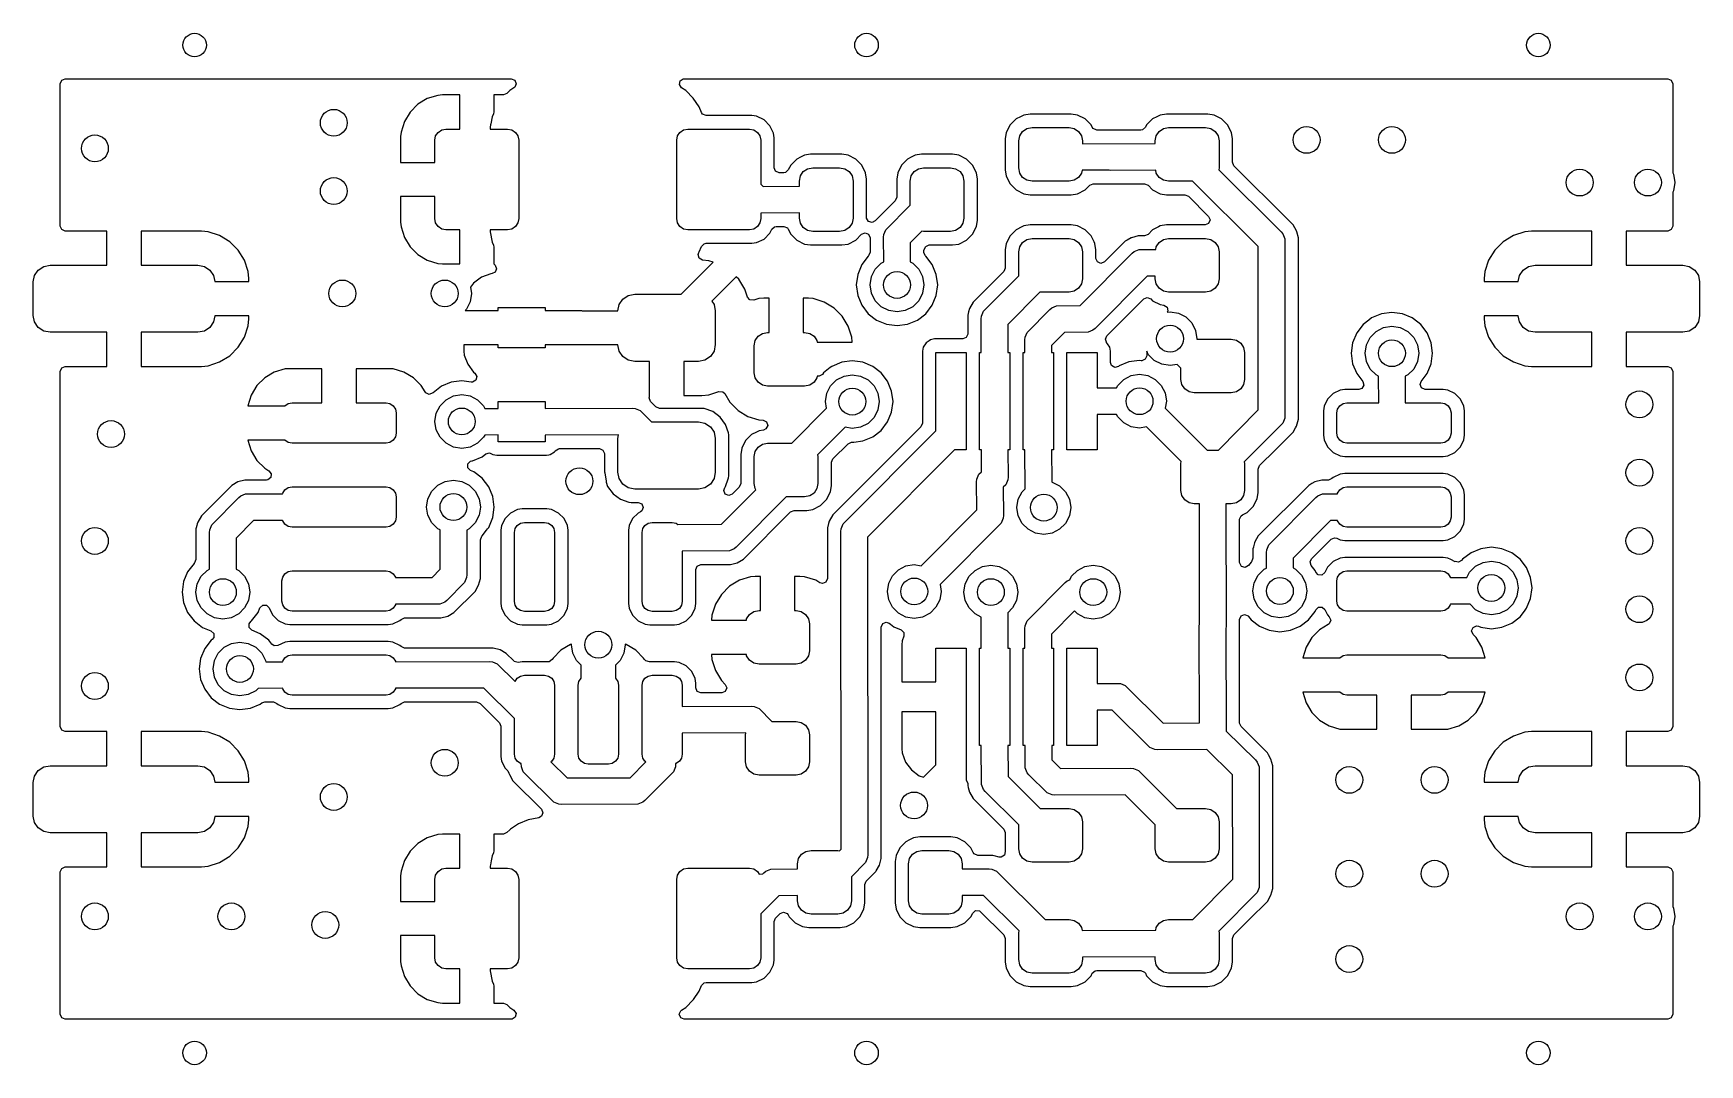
# Model space of a CAD drawing. Extents: x -4.986 to -4.01, y 5.383 to 5.987.
import ezdxf

# ---------------------------------------------------------------- set-up
doc = ezdxf.new("R2010")
doc.units = 0
doc.header["$MEASUREMENT"] = 0
doc.layers.add('BLACK', color=7, linetype='CONTINUOUS')

msp = doc.modelspace()

# ---------------------------------------------------------------- linework, layer by layer
at = {"layer": 'BLACK', "linetype": 'CONTINUOUS'}
for p, q in [((-4.9703, 5.95793), (-4.96944, 5.95999)), ((-4.9703, 5.92692), (-4.9703, 5.95793)), ((-4.96944, 5.95999), (-4.96738, 5.96085)), ((-4.96738, 5.96085), (-4.70607, 5.96085)), ((-4.70607, 5.96085), (-4.70401, 5.95999)), ((-4.70401, 5.95999), (-4.70316, 5.95793)), ((-4.70316, 5.95793), (-4.70401, 5.95587)), ((-4.60749, 5.95736), (-4.60706, 5.95955)), ((-4.60625, 5.95551), (-4.60749, 5.95736)), ((-4.60706, 5.95955), (-4.6052, 5.96079)), ((-4.6052, 5.96079), (-4.60464, 5.96085)), ((-4.60464, 5.96085), (-4.02837, 5.96085)), ((-4.02837, 5.96085), (-4.02631, 5.95999)), ((-4.02631, 5.95999), (-4.02545, 5.95793)), ((-4.02545, 5.95793), (-4.02545, 5.90571)), ((-4.75525, 5.94918), (-4.76077, 5.94584)), ((-4.74909, 5.9511), (-4.75525, 5.94918)), ((-4.74641, 5.95134), (-4.74909, 5.9511)), ((-4.74909, 5.9511), (-4.74909, 5.9511)), ((-4.73622, 5.95134), (-4.74641, 5.95134)), ((-4.74641, 5.95134), (-4.74641, 5.95134)), ((-4.73622, 5.93134), (-4.73622, 5.95134)), ((-4.71066, 5.95134), (-4.71622, 5.95134)), ((-4.71622, 5.95134), (-4.71622, 5.9414)), ((-4.7086, 5.95219), (-4.71066, 5.95134)), ((-4.70694, 5.95385), (-4.7086, 5.95219)), ((-4.70446, 5.95551), (-4.70694, 5.95385)), ((-4.70401, 5.95587), (-4.70446, 5.95551)), ((-4.60377, 5.95385), (-4.60625, 5.95551)), ((-4.59938, 5.94946), (-4.60377, 5.95385)), ((-4.59593, 5.9443), (-4.59938, 5.94946)), ((-4.76533, 5.94128), (-4.76866, 5.93576)), ((-4.76077, 5.94584), (-4.76533, 5.94128)), ((-4.71716, 5.93856), (-4.71797, 5.93449)), ((-4.71716, 5.93856), (-4.71716, 5.93856)), ((-4.71644, 5.94028), (-4.71716, 5.93856)), ((-4.71622, 5.9414), (-4.71644, 5.94028)), ((-4.59458, 5.94103), (-4.59593, 5.9443)), ((-4.59593, 5.9443), (-4.59593, 5.9443)), ((-4.59394, 5.94009), (-4.59458, 5.94103)), ((-4.59188, 5.93923), (-4.59394, 5.94009)), ((-4.56507, 5.93923), (-4.59188, 5.93923)), ((-4.56226, 5.93882), (-4.56507, 5.93923)), ((-4.56507, 5.93923), (-4.56507, 5.93923)), ((-4.55793, 5.9367), (-4.56226, 5.93882)), ((-4.55452, 5.93329), (-4.55793, 5.9367)), ((-4.41021, 5.93727), (-4.41374, 5.93373)), ((-4.40766, 5.93856), (-4.41021, 5.93727)), ((-4.40576, 5.93953), (-4.40766, 5.93856)), ((-4.40207, 5.94012), (-4.40576, 5.93953)), ((-4.40576, 5.93953), (-4.40576, 5.93953)), ((-4.37793, 5.94012), (-4.40207, 5.94012)), ((-4.40207, 5.94012), (-4.40207, 5.94012)), ((-4.37424, 5.93953), (-4.37793, 5.94012)), ((-4.36979, 5.93727), (-4.37424, 5.93953)), ((-4.36626, 5.93373), (-4.36979, 5.93727)), ((-4.33021, 5.93727), (-4.33374, 5.93373)), ((-4.32766, 5.93856), (-4.33021, 5.93727)), ((-4.33021, 5.93727), (-4.33021, 5.93727)), ((-4.32576, 5.93953), (-4.32766, 5.93856)), ((-4.32207, 5.94012), (-4.32576, 5.93953)), ((-4.32576, 5.93953), (-4.32576, 5.93953)), ((-4.29793, 5.94012), (-4.32207, 5.94012)), ((-4.32207, 5.94012), (-4.32207, 5.94012)), ((-4.29424, 5.93953), (-4.29793, 5.94012)), ((-4.28979, 5.93727), (-4.29424, 5.93953)), ((-4.28626, 5.93373), (-4.28979, 5.93727)), ((-4.9703, 5.8767), (-4.9703, 5.92692)), ((-4.77058, 5.9296), (-4.77083, 5.92692)), ((-4.77083, 5.92692), (-4.77083, 5.91181)), ((-4.76866, 5.93576), (-4.77058, 5.9296)), ((-4.77058, 5.9296), (-4.77058, 5.9296)), ((-4.75083, 5.92478), (-4.75033, 5.92729)), ((-4.75033, 5.92729), (-4.7489, 5.92942)), ((-4.7489, 5.92942), (-4.74678, 5.93084)), ((-4.74678, 5.93084), (-4.74427, 5.93134)), ((-4.74427, 5.93134), (-4.73622, 5.93134)), ((-4.71812, 5.93373), (-4.71837, 5.93247)), ((-4.71837, 5.93247), (-4.71837, 5.93134)), ((-4.71837, 5.93134), (-4.70818, 5.93134)), ((-4.71797, 5.93449), (-4.71812, 5.93373)), ((-4.70818, 5.93134), (-4.70566, 5.93084)), ((-4.70566, 5.93084), (-4.70354, 5.92942)), ((-4.70354, 5.92942), (-4.70211, 5.92729)), ((-4.70211, 5.92729), (-4.70161, 5.92478)), ((-4.60909, 5.92478), (-4.6086, 5.92729)), ((-4.6086, 5.92729), (-4.60717, 5.92942)), ((-4.60717, 5.92942), (-4.60504, 5.93084)), ((-4.60504, 5.93084), (-4.60253, 5.93134)), ((-4.60253, 5.93134), (-4.56644, 5.93134)), ((-4.56644, 5.93134), (-4.56393, 5.93084)), ((-4.56393, 5.93084), (-4.5618, 5.92942)), ((-4.5618, 5.92942), (-4.56038, 5.92729)), ((-4.56038, 5.92729), (-4.55988, 5.92478)), ((-4.5524, 5.92896), (-4.55452, 5.93329)), ((-4.55199, 5.92615), (-4.5524, 5.92896)), ((-4.41601, 5.92928), (-4.41659, 5.92559)), ((-4.41374, 5.93373), (-4.41601, 5.92928)), ((-4.41601, 5.92928), (-4.41601, 5.92928)), ((-4.41601, 5.92928), (-4.41601, 5.92928)), ((-4.4087, 5.92435), (-4.4081, 5.92736)), ((-4.4081, 5.92736), (-4.40639, 5.92992)), ((-4.40639, 5.92992), (-4.40384, 5.93163)), ((-4.40384, 5.93163), (-4.40083, 5.93222)), ((-4.40083, 5.93222), (-4.37917, 5.93222)), ((-4.37917, 5.93222), (-4.37616, 5.93163)), ((-4.37616, 5.93163), (-4.37361, 5.92992)), ((-4.37361, 5.92992), (-4.3719, 5.92736)), ((-4.3719, 5.92736), (-4.3713, 5.92435)), ((-4.36562, 5.93247), (-4.36626, 5.93373)), ((-4.36556, 5.93236), (-4.36562, 5.93247)), ((-4.36502, 5.93162), (-4.36556, 5.93236)), ((-4.36296, 5.93077), (-4.36502, 5.93162)), ((-4.33704, 5.93077), (-4.36296, 5.93077)), ((-4.33614, 5.93091), (-4.33704, 5.93077)), ((-4.33444, 5.93236), (-4.33614, 5.93091)), ((-4.33374, 5.93373), (-4.33444, 5.93236)), ((-4.3287, 5.92435), (-4.3281, 5.92736)), ((-4.3281, 5.92736), (-4.32639, 5.92992)), ((-4.32639, 5.92992), (-4.32384, 5.93163)), ((-4.32384, 5.93163), (-4.32083, 5.93222)), ((-4.32083, 5.93222), (-4.29917, 5.93222)), ((-4.29917, 5.93222), (-4.29616, 5.93163)), ((-4.29616, 5.93163), (-4.29361, 5.92992)), ((-4.29361, 5.92992), (-4.2919, 5.92736)), ((-4.2919, 5.92736), (-4.2913, 5.92435)), ((-4.28403, 5.92937), (-4.28626, 5.93373)), ((-4.28399, 5.92928), (-4.28403, 5.92937)), ((-4.28341, 5.92559), (-4.28399, 5.92928)), ((-4.28399, 5.92928), (-4.28399, 5.92928)), ((-4.75083, 5.91181), (-4.75083, 5.92478)), ((-4.70161, 5.92478), (-4.70161, 5.87885)), ((-4.60909, 5.87885), (-4.60909, 5.92478)), ((-4.55988, 5.92478), (-4.55988, 5.89911)), ((-4.55199, 5.90868), (-4.55199, 5.92615)), ((-4.55199, 5.92615), (-4.55199, 5.92615)), ((-4.41659, 5.92559), (-4.41659, 5.90736)), ((-4.4087, 5.9086), (-4.4087, 5.92435)), ((-4.3713, 5.92435), (-4.3713, 5.92276)), ((-4.3713, 5.92276), (-4.3287, 5.92284)), ((-4.3287, 5.92284), (-4.3287, 5.92435)), ((-4.2913, 5.92435), (-4.2913, 5.9086)), ((-4.28341, 5.91191), (-4.28341, 5.92559)), ((-4.77083, 5.91181), (-4.75083, 5.91181)), ((-4.55113, 5.90662), (-4.55199, 5.90868)), ((-4.54372, 5.90736), (-4.54541, 5.90591)), ((-4.54227, 5.91021), (-4.54372, 5.90736)), ((-4.53873, 5.91374), (-4.54227, 5.91021)), ((-4.53659, 5.91483), (-4.53873, 5.91374)), ((-4.53873, 5.91374), (-4.53873, 5.91374)), ((-4.53428, 5.91601), (-4.53659, 5.91483)), ((-4.53492, 5.90639), (-4.53236, 5.9081)), ((-4.53059, 5.91659), (-4.53428, 5.91601)), ((-4.53428, 5.91601), (-4.53428, 5.91601)), ((-4.53236, 5.9081), (-4.52935, 5.9087)), ((-4.51236, 5.91659), (-4.53059, 5.91659)), ((-4.53059, 5.91659), (-4.53059, 5.91659)), ((-4.52935, 5.9087), (-4.5136, 5.9087)), ((-4.5136, 5.9087), (-4.51059, 5.9081)), ((-4.50867, 5.91601), (-4.51236, 5.91659)), ((-4.51059, 5.9081), (-4.50803, 5.90639)), ((-4.50422, 5.91374), (-4.50867, 5.91601)), ((-4.50069, 5.91021), (-4.50422, 5.91374)), ((-4.49842, 5.90576), (-4.50069, 5.91021)), ((-4.47731, 5.91021), (-4.47957, 5.90576)), ((-4.47377, 5.91374), (-4.47731, 5.91021)), ((-4.47163, 5.91483), (-4.47377, 5.91374)), ((-4.46932, 5.91601), (-4.47163, 5.91483)), ((-4.46996, 5.90639), (-4.4674, 5.9081)), ((-4.46563, 5.91659), (-4.46932, 5.91601)), ((-4.46932, 5.91601), (-4.46932, 5.91601)), ((-4.4674, 5.9081), (-4.46439, 5.9087)), ((-4.4474, 5.91659), (-4.46563, 5.91659)), ((-4.46563, 5.91659), (-4.46563, 5.91659)), ((-4.46439, 5.9087), (-4.44864, 5.9087)), ((-4.44864, 5.9087), (-4.44563, 5.9081)), ((-4.44371, 5.91601), (-4.4474, 5.91659)), ((-4.44563, 5.9081), (-4.44307, 5.90639)), ((-4.43926, 5.91374), (-4.44371, 5.91601)), ((-4.43573, 5.91021), (-4.43926, 5.91374)), ((-4.43346, 5.90576), (-4.43573, 5.91021)), ((-4.41659, 5.90736), (-4.41601, 5.90367)), ((-4.4081, 5.90559), (-4.4087, 5.9086)), ((-4.37159, 5.90716), (-4.3719, 5.90559)), ((-4.35565, 5.90719), (-4.37159, 5.90716)), ((-4.355, 5.90713), (-4.35565, 5.90719)), ((-4.32842, 5.90721), (-4.355, 5.90713)), ((-4.3281, 5.90559), (-4.32842, 5.90721)), ((-4.2913, 5.9086), (-4.29152, 5.9075)), ((-4.29152, 5.9075), (-4.255, 5.87114)), ((-4.28255, 5.90985), (-4.28341, 5.91191)), ((-4.25089, 5.87819), (-4.28255, 5.90985)), ((-4.55988, 5.89911), (-4.55849, 5.89774)), ((-4.55849, 5.89774), (-4.53722, 5.89781)), ((-4.54907, 5.90577), (-4.55113, 5.90662)), ((-4.54631, 5.90577), (-4.54907, 5.90577)), ((-4.54541, 5.90591), (-4.54631, 5.90577)), ((-4.53722, 5.90083), (-4.53663, 5.90384)), ((-4.53722, 5.89781), (-4.53722, 5.90083)), ((-4.53663, 5.90384), (-4.53492, 5.90639)), ((-4.50803, 5.90639), (-4.50633, 5.90384)), ((-4.50633, 5.90384), (-4.50573, 5.90083)), ((-4.50573, 5.90083), (-4.50573, 5.87917)), ((-4.49783, 5.90207), (-4.49842, 5.90576)), ((-4.49783, 5.87946), (-4.49783, 5.90207)), ((-4.47957, 5.90576), (-4.48016, 5.90207)), ((-4.48016, 5.90207), (-4.48016, 5.89134)), ((-4.47957, 5.90576), (-4.47957, 5.90576)), ((-4.47957, 5.90576), (-4.47957, 5.90576)), ((-4.47226, 5.90083), (-4.47166, 5.90384)), ((-4.47226, 5.88678), (-4.47226, 5.90083)), ((-4.47166, 5.90384), (-4.46996, 5.90639)), ((-4.44307, 5.90639), (-4.44137, 5.90384)), ((-4.44137, 5.90384), (-4.44077, 5.90083)), ((-4.44077, 5.90083), (-4.44077, 5.87917)), ((-4.43287, 5.90207), (-4.43346, 5.90576)), ((-4.43287, 5.87793), (-4.43287, 5.90207)), ((-4.41601, 5.90367), (-4.41601, 5.90367)), ((-4.41601, 5.90367), (-4.41374, 5.89922)), ((-4.41374, 5.89922), (-4.41021, 5.89569)), ((-4.40639, 5.90303), (-4.4081, 5.90559)), ((-4.40384, 5.90133), (-4.40639, 5.90303)), ((-4.40083, 5.90073), (-4.40384, 5.90133)), ((-4.37917, 5.90073), (-4.40083, 5.90073)), ((-4.37616, 5.90133), (-4.37917, 5.90073)), ((-4.37361, 5.90303), (-4.37616, 5.90133)), ((-4.3719, 5.90559), (-4.37361, 5.90303)), ((-4.36979, 5.89569), (-4.3671, 5.89838)), ((-4.3671, 5.89838), (-4.36504, 5.89923)), ((-4.36504, 5.89923), (-4.35708, 5.89923)), ((-4.35708, 5.89923), (-4.33496, 5.89923)), ((-4.33496, 5.89923), (-4.3329, 5.89838)), ((-4.3329, 5.89838), (-4.33021, 5.89569)), ((-4.32639, 5.90303), (-4.3281, 5.90559)), ((-4.32384, 5.90133), (-4.32639, 5.90303)), ((-4.32083, 5.90073), (-4.32384, 5.90133)), ((-4.30683, 5.90073), (-4.32083, 5.90073)), ((-4.26844, 5.8625), (-4.30683, 5.90073)), ((-4.02545, 5.90571), (-4.02502, 5.90487)), ((-4.02502, 5.90487), (-4.02425, 5.9)), ((-4.02425, 5.9), (-4.02502, 5.89513)), ((-4.75083, 5.89181), (-4.77083, 5.89181)), ((-4.77083, 5.89181), (-4.77083, 5.8767)), ((-4.75083, 5.87885), (-4.75083, 5.89181)), ((-4.48101, 5.88928), (-4.49262, 5.87767)), ((-4.48016, 5.89134), (-4.48101, 5.88928)), ((-4.41021, 5.89569), (-4.40576, 5.89342)), ((-4.40576, 5.89342), (-4.40207, 5.89283)), ((-4.40207, 5.89283), (-4.40207, 5.89283)), ((-4.40207, 5.89283), (-4.37793, 5.89283)), ((-4.37793, 5.89283), (-4.37424, 5.89342)), ((-4.37793, 5.89283), (-4.37793, 5.89283)), ((-4.37424, 5.89342), (-4.36979, 5.89569)), ((-4.37424, 5.89342), (-4.37424, 5.89342)), ((-4.33021, 5.89569), (-4.32576, 5.89342)), ((-4.32576, 5.89342), (-4.32207, 5.89283)), ((-4.32207, 5.89283), (-4.32207, 5.89283)), ((-4.32207, 5.89283), (-4.31134, 5.89283)), ((-4.31134, 5.89283), (-4.30928, 5.89198)), ((-4.30928, 5.89198), (-4.29743, 5.88013)), ((-4.02502, 5.89513), (-4.02545, 5.89429)), ((-4.02545, 5.89429), (-4.02545, 5.87453)), ((-4.75033, 5.87633), (-4.75083, 5.87885)), ((-4.70161, 5.87885), (-4.70211, 5.87633)), ((-4.6086, 5.87633), (-4.60909, 5.87885)), ((-4.55988, 5.87885), (-4.56038, 5.87633)), ((-4.53722, 5.88221), (-4.55988, 5.88213)), ((-4.55988, 5.88213), (-4.55988, 5.87885)), ((-4.53722, 5.87917), (-4.53722, 5.88221)), ((-4.53663, 5.87616), (-4.53722, 5.87917)), ((-4.50573, 5.87917), (-4.50633, 5.87616)), ((-4.49781, 5.87908), (-4.49783, 5.87946)), ((-4.4967, 5.87715), (-4.49781, 5.87908)), ((-4.48655, 5.87237), (-4.47226, 5.88678)), ((-4.44077, 5.87917), (-4.44137, 5.87616)), ((-4.43346, 5.87424), (-4.43287, 5.87793)), ((-4.29743, 5.88013), (-4.29658, 5.87807)), ((-4.29658, 5.87807), (-4.29743, 5.87601)), ((-4.24795, 5.87525), (-4.25089, 5.87819)), ((-4.9703, 5.87453), (-4.9703, 5.8767)), ((-4.96944, 5.87247), (-4.9703, 5.87453)), ((-4.96738, 5.87161), (-4.96944, 5.87247)), ((-4.94291, 5.87161), (-4.96738, 5.87161)), ((-4.94291, 5.85161), (-4.94291, 5.87161)), ((-4.88762, 5.87161), (-4.92291, 5.87161)), ((-4.92291, 5.87161), (-4.92291, 5.85161)), ((-4.88353, 5.8712), (-4.88762, 5.87161)), ((-4.88762, 5.87161), (-4.88762, 5.87161)), ((-4.87691, 5.869), (-4.88353, 5.8712)), ((-4.87097, 5.86534), (-4.87691, 5.869)), ((-4.77083, 5.8767), (-4.77058, 5.87402)), ((-4.77058, 5.87402), (-4.77058, 5.87402)), ((-4.77058, 5.87402), (-4.76866, 5.86786)), ((-4.7489, 5.87421), (-4.75033, 5.87633)), ((-4.74678, 5.87278), (-4.7489, 5.87421)), ((-4.74427, 5.87228), (-4.74678, 5.87278)), ((-4.73622, 5.87228), (-4.74427, 5.87228)), ((-4.73622, 5.85228), (-4.73622, 5.87228)), ((-4.70818, 5.87228), (-4.71837, 5.87228)), ((-4.71837, 5.87228), (-4.71837, 5.87115)), ((-4.71837, 5.87115), (-4.71716, 5.86506)), ((-4.70566, 5.87278), (-4.70818, 5.87228)), ((-4.70354, 5.87421), (-4.70566, 5.87278)), ((-4.70211, 5.87633), (-4.70354, 5.87421)), ((-4.60717, 5.87421), (-4.6086, 5.87633)), ((-4.60504, 5.87278), (-4.60717, 5.87421)), ((-4.60253, 5.87228), (-4.60504, 5.87278)), ((-4.56644, 5.87228), (-4.60253, 5.87228)), ((-4.56393, 5.87278), (-4.56644, 5.87228)), ((-4.5618, 5.87421), (-4.56393, 5.87278)), ((-4.56038, 5.87633), (-4.5618, 5.87421)), ((-4.55793, 5.86692), (-4.55452, 5.87033)), ((-4.55452, 5.87033), (-4.55341, 5.8726)), ((-4.55341, 5.8726), (-4.55174, 5.87407)), ((-4.55174, 5.87407), (-4.55079, 5.87423)), ((-4.55079, 5.87423), (-4.54631, 5.87423)), ((-4.54631, 5.87423), (-4.54425, 5.87338)), ((-4.54425, 5.87338), (-4.54372, 5.87264)), ((-4.54372, 5.87264), (-4.54227, 5.86979)), ((-4.54227, 5.86979), (-4.53873, 5.86626)), ((-4.53492, 5.87361), (-4.53663, 5.87616)), ((-4.53236, 5.8719), (-4.53492, 5.87361)), ((-4.52935, 5.8713), (-4.53236, 5.8719)), ((-4.5136, 5.8713), (-4.52935, 5.8713)), ((-4.51059, 5.8719), (-4.5136, 5.8713)), ((-4.50803, 5.87361), (-4.51059, 5.8719)), ((-4.50633, 5.87616), (-4.50803, 5.87361)), ((-4.50422, 5.86626), (-4.50074, 5.86974)), ((-4.50074, 5.86974), (-4.49868, 5.87059)), ((-4.49868, 5.87059), (-4.49662, 5.86974)), ((-4.49454, 5.87657), (-4.4967, 5.87715)), ((-4.49662, 5.86974), (-4.49577, 5.86768)), ((-4.49279, 5.87758), (-4.49454, 5.87657)), ((-4.49275, 5.87754), (-4.49279, 5.87758)), ((-4.49262, 5.87767), (-4.49275, 5.87754)), ((-4.49262, 5.87767), (-4.49262, 5.87767)), ((-4.48787, 5.86799), (-4.48772, 5.86953)), ((-4.48772, 5.86953), (-4.48655, 5.87237)), ((-4.46543, 5.87151), (-4.47225, 5.86462)), ((-4.46439, 5.8713), (-4.46543, 5.87151)), ((-4.44864, 5.8713), (-4.46439, 5.8713)), ((-4.44563, 5.8719), (-4.44864, 5.8713)), ((-4.44307, 5.87361), (-4.44563, 5.8719)), ((-4.44137, 5.87616), (-4.44307, 5.87361)), ((-4.43926, 5.86626), (-4.43573, 5.86979)), ((-4.43573, 5.86979), (-4.43346, 5.87424)), ((-4.43573, 5.86979), (-4.43573, 5.86979)), ((-4.41374, 5.86877), (-4.41601, 5.86432)), ((-4.41021, 5.87231), (-4.41374, 5.86877)), ((-4.40684, 5.87402), (-4.41021, 5.87231)), ((-4.40576, 5.87457), (-4.40684, 5.87402)), ((-4.40207, 5.87516), (-4.40576, 5.87457)), ((-4.40576, 5.87457), (-4.40576, 5.87457)), ((-4.37793, 5.87516), (-4.40207, 5.87516)), ((-4.40207, 5.87516), (-4.40207, 5.87516)), ((-4.37424, 5.87457), (-4.37793, 5.87516)), ((-4.36979, 5.87231), (-4.37424, 5.87457)), ((-4.36626, 5.86877), (-4.36979, 5.87231)), ((-4.36451, 5.86534), (-4.36626, 5.86877)), ((-4.33867, 5.86876), (-4.34268, 5.86769)), ((-4.33496, 5.86876), (-4.33867, 5.86876)), ((-4.3329, 5.86961), (-4.33496, 5.86876)), ((-4.33021, 5.87231), (-4.3329, 5.86961)), ((-4.32684, 5.87402), (-4.33021, 5.87231)), ((-4.33021, 5.87231), (-4.33021, 5.87231)), ((-4.32576, 5.87457), (-4.32684, 5.87402)), ((-4.32207, 5.87516), (-4.32576, 5.87457)), ((-4.32576, 5.87457), (-4.32576, 5.87457)), ((-4.29949, 5.87516), (-4.32207, 5.87516)), ((-4.32207, 5.87516), (-4.32207, 5.87516)), ((-4.29743, 5.87601), (-4.29949, 5.87516)), ((-4.255, 5.87114), (-4.25402, 5.86994)), ((-4.25402, 5.86994), (-4.25285, 5.86711)), ((-4.24588, 5.87166), (-4.24795, 5.87525)), ((-4.24574, 5.87115), (-4.24588, 5.87166)), ((-4.2448, 5.86765), (-4.24574, 5.87115)), ((-4.11884, 5.869), (-4.12478, 5.86534)), ((-4.11222, 5.8712), (-4.11884, 5.869)), ((-4.10813, 5.87161), (-4.11222, 5.8712)), ((-4.07283, 5.87161), (-4.10813, 5.87161)), ((-4.10813, 5.87161), (-4.10813, 5.87161)), ((-4.07283, 5.85161), (-4.07283, 5.87161)), ((-4.02837, 5.87161), (-4.05283, 5.87161)), ((-4.05283, 5.87161), (-4.05283, 5.85161)), ((-4.02631, 5.87247), (-4.02837, 5.87161)), ((-4.02545, 5.87453), (-4.02631, 5.87247)), ((-4.86604, 5.86041), (-4.87097, 5.86534)), ((-4.87097, 5.86534), (-4.87097, 5.86534)), ((-4.86238, 5.85447), (-4.86604, 5.86041)), ((-4.86604, 5.86041), (-4.86604, 5.86041)), ((-4.76866, 5.86786), (-4.76533, 5.86234)), ((-4.76533, 5.86234), (-4.76077, 5.85778)), ((-4.71716, 5.86506), (-4.71716, 5.86506)), ((-4.71716, 5.86506), (-4.71644, 5.86334)), ((-4.71644, 5.86334), (-4.71622, 5.86222)), ((-4.71622, 5.86222), (-4.71622, 5.85228)), ((-4.59658, 5.85775), (-4.5961, 5.85907)), ((-4.5961, 5.85907), (-4.59593, 5.85932)), ((-4.59593, 5.85932), (-4.59458, 5.86259)), ((-4.59458, 5.86259), (-4.593, 5.86417)), ((-4.593, 5.86417), (-4.59188, 5.86439)), ((-4.59188, 5.86439), (-4.56507, 5.86439)), ((-4.56507, 5.86439), (-4.56226, 5.8648)), ((-4.56226, 5.8648), (-4.55793, 5.86692)), ((-4.53873, 5.86626), (-4.53428, 5.86399)), ((-4.53428, 5.86399), (-4.53059, 5.86341)), ((-4.53059, 5.86341), (-4.53059, 5.86341)), ((-4.53059, 5.86341), (-4.51236, 5.86341)), ((-4.51236, 5.86341), (-4.50867, 5.86399)), ((-4.51236, 5.86341), (-4.51236, 5.86341)), ((-4.50867, 5.86399), (-4.50422, 5.86626)), ((-4.50867, 5.86399), (-4.50867, 5.86399)), ((-4.49577, 5.85914), (-4.49662, 5.85708)), ((-4.49577, 5.86768), (-4.49577, 5.85914)), ((-4.4878, 5.85348), (-4.48787, 5.86799)), ((-4.47225, 5.86462), (-4.4722, 5.85348)), ((-4.46423, 5.86025), (-4.46338, 5.86231)), ((-4.46423, 5.85914), (-4.46423, 5.86025)), ((-4.46421, 5.85876), (-4.46423, 5.85914)), ((-4.46322, 5.85705), (-4.46421, 5.85876)), ((-4.46338, 5.86231), (-4.46314, 5.86255)), ((-4.46314, 5.86255), (-4.46108, 5.86341)), ((-4.46108, 5.86341), (-4.4474, 5.86341)), ((-4.4474, 5.86341), (-4.44371, 5.86399)), ((-4.4474, 5.86341), (-4.4474, 5.86341)), ((-4.44371, 5.86399), (-4.43926, 5.86626)), ((-4.44371, 5.86399), (-4.44371, 5.86399)), ((-4.41601, 5.86432), (-4.41659, 5.86063)), ((-4.41659, 5.86063), (-4.41659, 5.8499)), ((-4.41601, 5.86432), (-4.41601, 5.86432)), ((-4.41601, 5.86432), (-4.41601, 5.86432)), ((-4.4087, 5.85939), (-4.4081, 5.8624)), ((-4.4087, 5.84534), (-4.4087, 5.85939)), ((-4.4081, 5.8624), (-4.40639, 5.86496)), ((-4.40639, 5.86496), (-4.40384, 5.86666)), ((-4.40384, 5.86666), (-4.40083, 5.86726)), ((-4.40083, 5.86726), (-4.37917, 5.86726)), ((-4.37917, 5.86726), (-4.37616, 5.86666)), ((-4.37616, 5.86666), (-4.37361, 5.86496)), ((-4.37361, 5.86496), (-4.3719, 5.8624)), ((-4.37265, 5.82788), (-4.34216, 5.85856)), ((-4.3719, 5.8624), (-4.3713, 5.85939)), ((-4.3713, 5.85939), (-4.3713, 5.84364)), ((-4.36399, 5.86432), (-4.36451, 5.86534)), ((-4.36341, 5.86063), (-4.36399, 5.86432)), ((-4.36399, 5.86432), (-4.36399, 5.86432)), ((-4.36341, 5.85552), (-4.36341, 5.86063)), ((-4.34628, 5.86561), (-4.35843, 5.85346)), ((-4.34516, 5.86626), (-4.34628, 5.86561)), ((-4.34275, 5.86765), (-4.34516, 5.86626)), ((-4.34268, 5.86769), (-4.34275, 5.86765)), ((-4.34216, 5.85856), (-4.34097, 5.85954)), ((-4.34097, 5.85954), (-4.33813, 5.86071)), ((-4.33813, 5.86071), (-4.32843, 5.86077)), ((-4.32843, 5.86077), (-4.3281, 5.8624)), ((-4.3281, 5.8624), (-4.32639, 5.86496)), ((-4.32639, 5.86496), (-4.32384, 5.86666)), ((-4.32384, 5.86666), (-4.32083, 5.86726)), ((-4.32083, 5.86726), (-4.29917, 5.86726)), ((-4.29917, 5.86726), (-4.29616, 5.86666)), ((-4.29616, 5.86666), (-4.29361, 5.86496)), ((-4.29361, 5.86496), (-4.2919, 5.8624)), ((-4.2919, 5.8624), (-4.2913, 5.85939)), ((-4.2913, 5.85939), (-4.2913, 5.84364)), ((-4.2683, 5.76682), (-4.26844, 5.8625)), ((-4.25285, 5.86711), (-4.2527, 5.76343)), ((-4.2448, 5.84376), (-4.2448, 5.86765)), ((-4.2448, 5.86765), (-4.2448, 5.86765)), ((-4.12971, 5.86041), (-4.13337, 5.85447)), ((-4.12478, 5.86534), (-4.12971, 5.86041)), ((-4.12971, 5.86041), (-4.12971, 5.86041)), ((-4.12478, 5.86534), (-4.12478, 5.86534)), ((-4.98531, 5.84554), (-4.98318, 5.84873)), ((-4.98318, 5.84873), (-4.97999, 5.85086)), ((-4.97999, 5.85086), (-4.97622, 5.85161)), ((-4.97622, 5.85161), (-4.94291, 5.85161)), ((-4.92291, 5.85161), (-4.88961, 5.85161)), ((-4.88961, 5.85161), (-4.88584, 5.85086)), ((-4.88584, 5.85086), (-4.88265, 5.84873)), ((-4.88265, 5.84873), (-4.88051, 5.84554)), ((-4.86018, 5.84785), (-4.86238, 5.85447)), ((-4.76077, 5.85778), (-4.75525, 5.85445)), ((-4.75525, 5.85445), (-4.74909, 5.85253)), ((-4.74909, 5.85253), (-4.74909, 5.85253)), ((-4.74909, 5.85253), (-4.74641, 5.85228)), ((-4.74641, 5.85228), (-4.73622, 5.85228)), ((-4.71622, 5.85228), (-4.71553, 5.8516)), ((-4.71553, 5.8516), (-4.71468, 5.84954)), ((-4.71468, 5.84954), (-4.71553, 5.84748)), ((-4.60641, 5.83459), (-4.58774, 5.85335)), ((-4.59594, 5.85561), (-4.59658, 5.85775)), ((-4.59397, 5.85455), (-4.59594, 5.85561)), ((-4.59022, 5.85417), (-4.59397, 5.85455)), ((-4.58774, 5.85335), (-4.59022, 5.85417)), ((-4.50065, 5.85192), (-4.50303, 5.84617)), ((-4.49686, 5.85686), (-4.50065, 5.85192)), ((-4.49682, 5.8569), (-4.49686, 5.85686)), ((-4.49662, 5.85708), (-4.49682, 5.8569)), ((-4.49498, 5.84487), (-4.49274, 5.84926)), ((-4.49274, 5.84926), (-4.48926, 5.85274)), ((-4.48926, 5.85274), (-4.4878, 5.85348)), ((-4.4722, 5.85348), (-4.47074, 5.85274)), ((-4.47074, 5.85274), (-4.46726, 5.84926)), ((-4.46726, 5.84926), (-4.46502, 5.84487)), ((-4.46327, 5.857), (-4.46322, 5.85705)), ((-4.46314, 5.85686), (-4.46327, 5.857)), ((-4.45935, 5.85192), (-4.46314, 5.85686)), ((-4.46314, 5.85686), (-4.46314, 5.85686)), ((-4.45697, 5.84617), (-4.45935, 5.85192)), ((-4.41659, 5.8499), (-4.41745, 5.84784)), ((-4.36255, 5.85346), (-4.36341, 5.85552)), ((-4.36049, 5.8526), (-4.36255, 5.85346)), ((-4.35843, 5.85346), (-4.36049, 5.8526)), ((-4.13337, 5.85447), (-4.13557, 5.84785)), ((-4.11524, 5.84554), (-4.1131, 5.84873)), ((-4.1131, 5.84873), (-4.10991, 5.85086)), ((-4.10991, 5.85086), (-4.10614, 5.85161)), ((-4.10614, 5.85161), (-4.07283, 5.85161)), ((-4.05283, 5.85161), (-4.01953, 5.85161)), ((-4.01953, 5.85161), (-4.01576, 5.85086)), ((-4.01576, 5.85086), (-4.01257, 5.84873)), ((-4.01257, 5.84873), (-4.01043, 5.84554)), ((-4.98606, 5.84177), (-4.98531, 5.84554)), ((-4.98606, 5.82209), (-4.98606, 5.84177)), ((-4.88051, 5.84554), (-4.8798, 5.84193)), ((-4.8798, 5.84193), (-4.85976, 5.84193)), ((-4.85976, 5.84376), (-4.86018, 5.84785)), ((-4.85976, 5.84193), (-4.85976, 5.84376)), ((-4.85976, 5.84376), (-4.85976, 5.84376)), ((-4.72807, 5.8411), (-4.72984, 5.83873)), ((-4.72346, 5.84455), (-4.72807, 5.8411)), ((-4.71807, 5.84655), (-4.72346, 5.84455)), ((-4.72346, 5.84455), (-4.72346, 5.84455)), ((-4.71728, 5.84664), (-4.71807, 5.84655)), ((-4.71807, 5.84655), (-4.71807, 5.84655)), ((-4.71553, 5.84748), (-4.71728, 5.84664)), ((-4.5742, 5.84485), (-4.58851, 5.83046)), ((-4.57273, 5.84338), (-4.5742, 5.84485)), ((-4.56907, 5.83744), (-4.57273, 5.84338)), ((-4.57273, 5.84338), (-4.57273, 5.84338)), ((-4.50303, 5.84617), (-4.50385, 5.84)), ((-4.50385, 5.84), (-4.50303, 5.83383)), ((-4.50303, 5.84617), (-4.50303, 5.84617)), ((-4.49575, 5.84), (-4.49498, 5.84487)), ((-4.49498, 5.83513), (-4.49575, 5.84)), ((-4.46502, 5.84487), (-4.46425, 5.84)), ((-4.46425, 5.84), (-4.46502, 5.83513)), ((-4.45615, 5.84), (-4.45697, 5.84617)), ((-4.45697, 5.83383), (-4.45615, 5.84)), ((-4.41745, 5.84784), (-4.43541, 5.82988)), ((-4.42934, 5.82457), (-4.4087, 5.84534)), ((-4.3719, 5.84063), (-4.37361, 5.83807)), ((-4.3713, 5.84364), (-4.3719, 5.84063)), ((-4.33351, 5.84513), (-4.36398, 5.81447)), ((-4.3287, 5.84516), (-4.33351, 5.84513)), ((-4.3287, 5.84364), (-4.3287, 5.84516)), ((-4.3281, 5.84063), (-4.3287, 5.84364)), ((-4.32639, 5.83807), (-4.3281, 5.84063)), ((-4.2919, 5.84063), (-4.29361, 5.83807)), ((-4.2913, 5.84364), (-4.2919, 5.84063)), ((-4.2448, 5.76631), (-4.2448, 5.84376)), ((-4.13557, 5.84785), (-4.13598, 5.84376)), ((-4.13598, 5.84376), (-4.13598, 5.84193)), ((-4.13598, 5.84193), (-4.11595, 5.84193)), ((-4.11595, 5.84193), (-4.11524, 5.84554)), ((-4.01043, 5.84554), (-4.00969, 5.84177)), ((-4.00969, 5.84177), (-4.00969, 5.82209)), ((-4.73002, 5.83013), (-4.73226, 5.82574)), ((-4.72925, 5.835), (-4.73002, 5.83013)), ((-4.72984, 5.83873), (-4.72925, 5.835)), ((-4.64279, 5.82851), (-4.64066, 5.8317)), ((-4.64066, 5.8317), (-4.63747, 5.83384)), ((-4.63747, 5.83384), (-4.6337, 5.83459)), ((-4.6337, 5.83459), (-4.60641, 5.83459)), ((-4.58851, 5.83046), (-4.58721, 5.82851)), ((-4.56756, 5.83289), (-4.56907, 5.83744)), ((-4.56615, 5.83122), (-4.56756, 5.83289)), ((-4.56393, 5.83102), (-4.56615, 5.83122)), ((-4.56089, 5.83197), (-4.56393, 5.83102)), ((-4.55808, 5.83222), (-4.56089, 5.83197)), ((-4.56089, 5.83197), (-4.56089, 5.83197)), ((-4.555, 5.83222), (-4.55808, 5.83222)), ((-4.55808, 5.83222), (-4.55808, 5.83222)), ((-4.555, 5.81222), (-4.555, 5.83222)), ((-4.53192, 5.83222), (-4.535, 5.83222)), ((-4.535, 5.83222), (-4.535, 5.81222)), ((-4.52911, 5.83197), (-4.53192, 5.83222)), ((-4.52265, 5.82996), (-4.52911, 5.83197)), ((-4.52911, 5.83197), (-4.52911, 5.83197)), ((-4.51686, 5.82645), (-4.52265, 5.82996)), ((-4.50303, 5.83383), (-4.50303, 5.83383)), ((-4.50303, 5.83383), (-4.50065, 5.82808)), ((-4.49274, 5.83074), (-4.49498, 5.83513)), ((-4.48926, 5.82726), (-4.49274, 5.83074)), ((-4.46726, 5.83074), (-4.47074, 5.82726)), ((-4.46502, 5.83513), (-4.46726, 5.83074)), ((-4.45935, 5.82808), (-4.45697, 5.83383)), ((-4.43541, 5.82988), (-4.43749, 5.82628)), ((-4.43541, 5.82988), (-4.43541, 5.82988)), ((-4.43541, 5.82988), (-4.43541, 5.82988)), ((-4.39622, 5.83577), (-4.41506, 5.81681)), ((-4.37917, 5.83577), (-4.39622, 5.83577)), ((-4.37616, 5.83637), (-4.37917, 5.83577)), ((-4.37361, 5.83807), (-4.37616, 5.83637)), ((-4.35706, 5.81023), (-4.33545, 5.83184)), ((-4.33545, 5.83184), (-4.33339, 5.8327)), ((-4.33339, 5.8327), (-4.33133, 5.83184)), ((-4.33133, 5.83184), (-4.33021, 5.83073)), ((-4.33021, 5.83073), (-4.32576, 5.82846)), ((-4.32384, 5.83637), (-4.32639, 5.83807)), ((-4.32083, 5.83577), (-4.32384, 5.83637)), ((-4.29917, 5.83577), (-4.32083, 5.83577)), ((-4.29616, 5.83637), (-4.29917, 5.83577)), ((-4.29361, 5.83807), (-4.29616, 5.83637)), ((-4.98531, 5.81832), (-4.98606, 5.82209)), ((-4.8798, 5.82193), (-4.88051, 5.81832)), ((-4.85976, 5.82193), (-4.8798, 5.82193)), ((-4.86018, 5.81601), (-4.85976, 5.8201)), ((-4.85976, 5.8201), (-4.85976, 5.82193)), ((-4.85976, 5.8201), (-4.85976, 5.8201)), ((-4.73226, 5.82574), (-4.733, 5.825)), ((-4.733, 5.825), (-4.71378, 5.825)), ((-4.71378, 5.825), (-4.71378, 5.82681)), ((-4.71378, 5.82681), (-4.68622, 5.82681)), ((-4.68622, 5.82681), (-4.68622, 5.825)), ((-4.68622, 5.825), (-4.66513, 5.825)), ((-4.66513, 5.825), (-4.66493, 5.82508)), ((-4.66493, 5.82508), (-4.66449, 5.8249)), ((-4.66449, 5.8249), (-4.64351, 5.8249)), ((-4.64351, 5.8249), (-4.64279, 5.82851)), ((-4.58721, 5.82851), (-4.58646, 5.82474)), ((-4.58646, 5.82474), (-4.58646, 5.80506)), ((-4.51207, 5.82167), (-4.51686, 5.82645)), ((-4.50857, 5.81587), (-4.51207, 5.82167)), ((-4.50065, 5.82808), (-4.49686, 5.82314)), ((-4.49686, 5.82314), (-4.49686, 5.82314)), ((-4.49686, 5.82314), (-4.49192, 5.81935)), ((-4.49192, 5.81935), (-4.48617, 5.81697)), ((-4.48487, 5.82502), (-4.48926, 5.82726)), ((-4.48, 5.82425), (-4.48487, 5.82502)), ((-4.47513, 5.82502), (-4.48, 5.82425)), ((-4.47074, 5.82726), (-4.47513, 5.82502)), ((-4.47383, 5.81697), (-4.46808, 5.81935)), ((-4.46808, 5.81935), (-4.46314, 5.82314)), ((-4.46314, 5.82314), (-4.45935, 5.82808)), ((-4.46314, 5.82314), (-4.46314, 5.82314)), ((-4.45935, 5.82808), (-4.45935, 5.82808)), ((-4.43804, 5.82423), (-4.43856, 5.82227)), ((-4.43856, 5.82227), (-4.43856, 5.81124)), ((-4.43749, 5.82628), (-4.43804, 5.82423)), ((-4.43804, 5.82423), (-4.43804, 5.82423)), ((-4.43749, 5.82628), (-4.43749, 5.82628)), ((-4.43067, 5.8202), (-4.43052, 5.82173)), ((-4.43061, 5.80043), (-4.43067, 5.8202)), ((-4.43052, 5.82173), (-4.42934, 5.82457)), ((-4.40375, 5.81217), (-4.39053, 5.82561)), ((-4.39053, 5.82561), (-4.38934, 5.82659)), ((-4.38934, 5.82659), (-4.3865, 5.82776)), ((-4.3865, 5.82776), (-4.37265, 5.82788)), ((-4.32576, 5.82846), (-4.32369, 5.82813)), ((-4.32369, 5.82813), (-4.32179, 5.82697)), ((-4.32179, 5.82697), (-4.32127, 5.8248)), ((-4.32127, 5.8248), (-4.32177, 5.82399)), ((-4.32177, 5.82399), (-4.32, 5.82427)), ((-4.32, 5.82427), (-4.31513, 5.8235)), ((-4.31513, 5.8235), (-4.31074, 5.82126)), ((-4.31074, 5.82126), (-4.30726, 5.81778)), ((-4.20357, 5.81939), (-4.20686, 5.81686)), ((-4.20192, 5.82065), (-4.20357, 5.81939)), ((-4.19617, 5.82303), (-4.20192, 5.82065)), ((-4.19, 5.82385), (-4.19617, 5.82303)), ((-4.18383, 5.82303), (-4.19, 5.82385)), ((-4.17808, 5.82065), (-4.18383, 5.82303)), ((-4.17736, 5.8201), (-4.17808, 5.82065)), ((-4.17314, 5.81686), (-4.17736, 5.8201)), ((-4.11595, 5.82193), (-4.13598, 5.82193)), ((-4.13598, 5.82193), (-4.13598, 5.8201)), ((-4.13598, 5.8201), (-4.13557, 5.81601)), ((-4.11524, 5.81832), (-4.11595, 5.82193)), ((-4.00969, 5.82209), (-4.01043, 5.81832)), ((-4.98318, 5.81513), (-4.98531, 5.81832)), ((-4.97999, 5.81299), (-4.98318, 5.81513)), ((-4.97622, 5.81224), (-4.97999, 5.81299)), ((-4.94291, 5.81224), (-4.97622, 5.81224)), ((-4.94291, 5.79224), (-4.94291, 5.81224)), ((-4.88961, 5.81224), (-4.92291, 5.81224)), ((-4.92291, 5.81224), (-4.92291, 5.79224)), ((-4.88584, 5.81299), (-4.88961, 5.81224)), ((-4.88265, 5.81513), (-4.88584, 5.81299)), ((-4.88051, 5.81832), (-4.88265, 5.81513)), ((-4.86238, 5.80939), (-4.86018, 5.81601)), ((-4.5631, 5.80736), (-4.56139, 5.80992)), ((-4.56139, 5.80992), (-4.55884, 5.81163)), ((-4.55884, 5.81163), (-4.55583, 5.81222)), ((-4.55583, 5.81222), (-4.555, 5.81222)), ((-4.535, 5.81222), (-4.53417, 5.81222)), ((-4.53417, 5.81222), (-4.53116, 5.81163)), ((-4.53116, 5.81163), (-4.52861, 5.80992)), ((-4.52861, 5.80992), (-4.5269, 5.80736)), ((-4.50655, 5.80941), (-4.50857, 5.81587)), ((-4.48617, 5.81697), (-4.48, 5.81615)), ((-4.48, 5.81615), (-4.47383, 5.81697)), ((-4.47383, 5.81697), (-4.47383, 5.81697)), ((-4.43856, 5.81124), (-4.43942, 5.80918)), ((-4.41506, 5.81681), (-4.41501, 5.80043)), ((-4.40493, 5.80933), (-4.40375, 5.81217)), ((-4.38183, 5.81219), (-4.38946, 5.80444)), ((-4.36801, 5.81232), (-4.38183, 5.81219)), ((-4.36518, 5.81349), (-4.36801, 5.81232)), ((-4.36398, 5.81447), (-4.36518, 5.81349)), ((-4.35791, 5.80817), (-4.35706, 5.81023)), ((-4.30726, 5.81778), (-4.30502, 5.81339)), ((-4.30502, 5.81339), (-4.30425, 5.80852)), ((-4.21065, 5.81192), (-4.21303, 5.80617)), ((-4.20686, 5.81686), (-4.21065, 5.81192)), ((-4.20686, 5.81686), (-4.20686, 5.81686)), ((-4.20274, 5.80926), (-4.19926, 5.81274)), ((-4.19926, 5.81274), (-4.19487, 5.81498)), ((-4.19487, 5.81498), (-4.19, 5.81575)), ((-4.19, 5.81575), (-4.18513, 5.81498)), ((-4.18513, 5.81498), (-4.18074, 5.81274)), ((-4.18074, 5.81274), (-4.17726, 5.80926)), ((-4.16935, 5.81192), (-4.17314, 5.81686)), ((-4.16697, 5.80617), (-4.16935, 5.81192)), ((-4.13557, 5.81601), (-4.13337, 5.80939)), ((-4.1131, 5.81513), (-4.11524, 5.81832)), ((-4.10991, 5.81299), (-4.1131, 5.81513)), ((-4.10614, 5.81224), (-4.10991, 5.81299)), ((-4.07283, 5.81224), (-4.10614, 5.81224)), ((-4.07283, 5.79224), (-4.07283, 5.81224)), ((-4.01953, 5.81224), (-4.05283, 5.81224)), ((-4.05283, 5.81224), (-4.05283, 5.79224)), ((-4.01576, 5.81299), (-4.01953, 5.81224)), ((-4.01257, 5.81513), (-4.01576, 5.81299)), ((-4.01043, 5.81832), (-4.01257, 5.81513)), ((-4.87097, 5.79852), (-4.86604, 5.80345)), ((-4.86604, 5.80345), (-4.86238, 5.80939)), ((-4.86604, 5.80345), (-4.86604, 5.80345)), ((-4.71378, 5.805), (-4.73378, 5.805)), ((-4.73378, 5.805), (-4.73378, 5.80128)), ((-4.73378, 5.80128), (-4.73352, 5.79889)), ((-4.71378, 5.80319), (-4.71378, 5.805)), ((-4.68622, 5.80319), (-4.71378, 5.80319)), ((-4.66527, 5.805), (-4.68622, 5.805)), ((-4.68622, 5.805), (-4.68622, 5.80319)), ((-4.66483, 5.80482), (-4.66527, 5.805)), ((-4.66463, 5.8049), (-4.66483, 5.80482)), ((-4.64351, 5.8049), (-4.66463, 5.8049)), ((-4.64279, 5.80129), (-4.64351, 5.8049)), ((-4.64066, 5.7981), (-4.64279, 5.80129)), ((-4.58721, 5.80129), (-4.58934, 5.7981)), ((-4.58646, 5.80506), (-4.58721, 5.80129)), ((-4.5637, 5.80435), (-4.5631, 5.80736)), ((-4.5637, 5.7886), (-4.5637, 5.80435)), ((-4.5269, 5.80736), (-4.52672, 5.80648)), ((-4.52672, 5.80648), (-4.5063, 5.80648)), ((-4.5063, 5.8066), (-4.50655, 5.80941)), ((-4.50655, 5.80941), (-4.50655, 5.80941)), ((-4.5063, 5.80648), (-4.5063, 5.8066)), ((-4.5063, 5.8066), (-4.5063, 5.8066)), ((-4.46512, 5.80128), (-4.46514, 5.80121)), ((-4.46514, 5.80121), (-4.46514, 5.75896)), ((-4.46468, 5.80351), (-4.46512, 5.80128)), ((-4.46294, 5.80612), (-4.46468, 5.80351)), ((-4.46468, 5.80351), (-4.46468, 5.80351)), ((-4.4612, 5.80728), (-4.46294, 5.80612)), ((-4.46294, 5.80612), (-4.46294, 5.80612)), ((-4.46032, 5.80787), (-4.4612, 5.80728)), ((-4.45802, 5.80833), (-4.46032, 5.80787)), ((-4.46032, 5.80787), (-4.46032, 5.80787)), ((-4.44148, 5.80833), (-4.45802, 5.80833)), ((-4.45724, 5.75447), (-4.45724, 5.80043)), ((-4.45724, 5.80043), (-4.43953, 5.80043)), ((-4.43942, 5.80918), (-4.44148, 5.80833)), ((-4.43953, 5.80043), (-4.43953, 5.74335)), ((-4.43165, 5.74335), (-4.43165, 5.80043)), ((-4.43165, 5.80043), (-4.43061, 5.80043)), ((-4.41501, 5.80043), (-4.41394, 5.80043)), ((-4.41394, 5.80043), (-4.41394, 5.74335)), ((-4.40606, 5.74335), (-4.40606, 5.80043)), ((-4.40606, 5.80043), (-4.40505, 5.80043)), ((-4.40508, 5.8078), (-4.40493, 5.80933)), ((-4.40505, 5.80043), (-4.40508, 5.8078)), ((-4.38946, 5.80444), (-4.38945, 5.80043)), ((-4.38945, 5.80043), (-4.38835, 5.80043)), ((-4.38835, 5.80043), (-4.38835, 5.74335)), ((-4.38047, 5.74335), (-4.38047, 5.80043)), ((-4.38047, 5.80043), (-4.36276, 5.80043)), ((-4.36276, 5.80043), (-4.36276, 5.77966)), ((-4.35717, 5.8064), (-4.35791, 5.80817)), ((-4.35722, 5.80636), (-4.35717, 5.8064)), ((-4.35659, 5.80542), (-4.35722, 5.80636)), ((-4.35532, 5.80351), (-4.35659, 5.80542)), ((-4.35486, 5.80121), (-4.35532, 5.80351)), ((-4.35486, 5.79458), (-4.35486, 5.80121)), ((-4.35486, 5.80121), (-4.35486, 5.80121)), ((-4.33274, 5.79927), (-4.3337, 5.80115)), ((-4.3337, 5.80115), (-4.3337, 5.79851)), ((-4.30425, 5.80852), (-4.3043, 5.80823)), ((-4.3043, 5.80823), (-4.28417, 5.80823)), ((-4.28417, 5.80823), (-4.28116, 5.80763)), ((-4.28116, 5.80763), (-4.27861, 5.80592)), ((-4.27861, 5.80592), (-4.2769, 5.80337)), ((-4.2769, 5.80337), (-4.2763, 5.80035)), ((-4.2763, 5.80035), (-4.2763, 5.78461)), ((-4.21303, 5.80617), (-4.21385, 5.8)), ((-4.21385, 5.8), (-4.21303, 5.79383)), ((-4.21303, 5.80617), (-4.21303, 5.80617)), ((-4.20575, 5.8), (-4.20498, 5.80487)), ((-4.20498, 5.79513), (-4.20575, 5.8)), ((-4.20498, 5.80487), (-4.20274, 5.80926)), ((-4.17726, 5.80926), (-4.17502, 5.80487)), ((-4.17502, 5.80487), (-4.17425, 5.8)), ((-4.17425, 5.8), (-4.17502, 5.79513)), ((-4.16615, 5.8), (-4.16697, 5.80617)), ((-4.16697, 5.79383), (-4.16615, 5.8)), ((-4.13337, 5.80939), (-4.12971, 5.80345)), ((-4.12971, 5.80345), (-4.12478, 5.79852)), ((-4.9703, 5.78933), (-4.96944, 5.79139)), ((-4.96944, 5.79139), (-4.96738, 5.79224)), ((-4.96738, 5.79224), (-4.94291, 5.79224)), ((-4.92291, 5.79224), (-4.88762, 5.79224)), ((-4.88762, 5.79224), (-4.88353, 5.79266)), ((-4.88353, 5.79266), (-4.87691, 5.79486)), ((-4.87691, 5.79486), (-4.87097, 5.79852)), ((-4.87097, 5.79852), (-4.87097, 5.79852)), ((-4.83857, 5.79079), (-4.84486, 5.78896)), ((-4.8371, 5.79091), (-4.83857, 5.79079)), ((-4.81693, 5.79091), (-4.8371, 5.79091)), ((-4.8371, 5.79091), (-4.8371, 5.79091)), ((-4.81693, 5.77091), (-4.81693, 5.79091)), ((-4.77675, 5.79091), (-4.79693, 5.79091)), ((-4.79693, 5.79091), (-4.79693, 5.77091)), ((-4.77529, 5.79079), (-4.77675, 5.79091)), ((-4.769, 5.78896), (-4.77529, 5.79079)), ((-4.73352, 5.79889), (-4.73352, 5.79889)), ((-4.73352, 5.79889), (-4.73151, 5.79351)), ((-4.73151, 5.79351), (-4.73151, 5.79351)), ((-4.73151, 5.79351), (-4.72807, 5.7889)), ((-4.63747, 5.79597), (-4.64066, 5.7981)), ((-4.6337, 5.79522), (-4.63747, 5.79597)), ((-4.625, 5.79522), (-4.6337, 5.79522)), ((-4.625, 5.77437), (-4.625, 5.79522)), ((-4.5963, 5.79522), (-4.605, 5.79522)), ((-4.605, 5.79522), (-4.605, 5.77522)), ((-4.59253, 5.79597), (-4.5963, 5.79522)), ((-4.58934, 5.7981), (-4.59253, 5.79597)), ((-4.5191, 5.79155), (-4.52305, 5.78852)), ((-4.51811, 5.7923), (-4.5191, 5.79155)), ((-4.51236, 5.79469), (-4.51811, 5.7923)), ((-4.50619, 5.7955), (-4.51236, 5.79469)), ((-4.50001, 5.79469), (-4.50619, 5.7955)), ((-4.49426, 5.7923), (-4.50001, 5.79469)), ((-4.48932, 5.78852), (-4.49426, 5.7923)), ((-4.35426, 5.7928), (-4.35486, 5.79458)), ((-4.35233, 5.79169), (-4.35426, 5.7928)), ((-4.35018, 5.79227), (-4.35233, 5.79169)), ((-4.34982, 5.79254), (-4.35018, 5.79227)), ((-4.34407, 5.79492), (-4.34982, 5.79254)), ((-4.33789, 5.79574), (-4.34407, 5.79492)), ((-4.33699, 5.79562), (-4.33789, 5.79574)), ((-4.33661, 5.79559), (-4.33699, 5.79562)), ((-4.33455, 5.79645), (-4.33661, 5.79559)), ((-4.3337, 5.79851), (-4.33455, 5.79645)), ((-4.32926, 5.79578), (-4.33274, 5.79927)), ((-4.32487, 5.79355), (-4.32926, 5.79578)), ((-4.32, 5.79278), (-4.32487, 5.79355)), ((-4.31592, 5.79342), (-4.32, 5.79278)), ((-4.3137, 5.79122), (-4.31592, 5.79342)), ((-4.3137, 5.78461), (-4.3137, 5.79122)), ((-4.21303, 5.79383), (-4.21303, 5.79383)), ((-4.21303, 5.79383), (-4.21065, 5.78808)), ((-4.20274, 5.79074), (-4.20498, 5.79513)), ((-4.19926, 5.78726), (-4.20274, 5.79074)), ((-4.17726, 5.79074), (-4.18074, 5.78726)), ((-4.17502, 5.79513), (-4.17726, 5.79074)), ((-4.16935, 5.78808), (-4.16697, 5.79383)), ((-4.12478, 5.79852), (-4.11884, 5.79486)), ((-4.11884, 5.79486), (-4.11222, 5.79266)), ((-4.11222, 5.79266), (-4.10813, 5.79224)), ((-4.10813, 5.79224), (-4.07283, 5.79224)), ((-4.05283, 5.79224), (-4.02837, 5.79224)), ((-4.02837, 5.79224), (-4.02631, 5.79139)), ((-4.02631, 5.79139), (-4.02545, 5.78933)), ((-4.9703, 5.76909), (-4.9703, 5.78933)), ((-4.85512, 5.781), (-4.85845, 5.77537)), ((-4.85049, 5.78563), (-4.85512, 5.781)), ((-4.84486, 5.78896), (-4.85049, 5.78563)), ((-4.76337, 5.78563), (-4.769, 5.78896)), ((-4.75874, 5.781), (-4.76337, 5.78563)), ((-4.75656, 5.77731), (-4.75874, 5.781)), ((-4.75874, 5.781), (-4.75874, 5.781)), ((-4.74692, 5.78065), (-4.75186, 5.77686)), ((-4.74117, 5.78303), (-4.74692, 5.78065)), ((-4.74692, 5.78065), (-4.74692, 5.78065)), ((-4.735, 5.78385), (-4.74117, 5.78303)), ((-4.72944, 5.78311), (-4.735, 5.78385)), ((-4.72864, 5.78312), (-4.72944, 5.78311)), ((-4.72672, 5.78426), (-4.72864, 5.78312)), ((-4.72807, 5.7889), (-4.72807, 5.7889)), ((-4.72807, 5.7889), (-4.72731, 5.78833)), ((-4.72731, 5.78833), (-4.72617, 5.78642)), ((-4.72617, 5.78642), (-4.72672, 5.78426)), ((-4.5631, 5.78559), (-4.5637, 5.7886)), ((-4.56139, 5.78303), (-4.5631, 5.78559)), ((-4.55884, 5.78133), (-4.56139, 5.78303)), ((-4.55583, 5.78073), (-4.55884, 5.78133)), ((-4.53417, 5.78073), (-4.55583, 5.78073)), ((-4.53116, 5.78133), (-4.53417, 5.78073)), ((-4.52861, 5.78303), (-4.53116, 5.78133)), ((-4.5269, 5.78559), (-4.52861, 5.78303)), ((-4.52672, 5.78648), (-4.5269, 5.78559)), ((-4.52605, 5.78648), (-4.52672, 5.78648)), ((-4.52567, 5.7865), (-4.52605, 5.78648)), ((-4.52374, 5.78762), (-4.52567, 5.7865)), ((-4.52305, 5.78852), (-4.52374, 5.78762)), ((-4.52305, 5.78852), (-4.52305, 5.78852)), ((-4.52305, 5.78852), (-4.52305, 5.78852)), ((-4.52305, 5.78852), (-4.52305, 5.78852)), ((-4.52116, 5.77652), (-4.51893, 5.78091)), ((-4.51893, 5.78091), (-4.51544, 5.78439)), ((-4.51544, 5.78439), (-4.51105, 5.78663)), ((-4.51105, 5.78663), (-4.50619, 5.7874)), ((-4.50619, 5.7874), (-4.50132, 5.78663)), ((-4.50132, 5.78663), (-4.49693, 5.78439)), ((-4.49693, 5.78439), (-4.49345, 5.78091)), ((-4.49345, 5.78091), (-4.49121, 5.77652)), ((-4.48554, 5.78358), (-4.48932, 5.78852)), ((-4.48315, 5.77783), (-4.48554, 5.78358)), ((-4.35137, 5.77971), (-4.35063, 5.78115)), ((-4.35063, 5.78115), (-4.34715, 5.78463)), ((-4.34715, 5.78463), (-4.34276, 5.78687)), ((-4.34276, 5.78687), (-4.33789, 5.78764)), ((-4.33789, 5.78764), (-4.33303, 5.78687)), ((-4.33303, 5.78687), (-4.32864, 5.78463)), ((-4.32864, 5.78463), (-4.32515, 5.78115)), ((-4.32515, 5.78115), (-4.32292, 5.77676)), ((-4.3131, 5.78159), (-4.3137, 5.78461)), ((-4.31139, 5.77904), (-4.3131, 5.78159)), ((-4.2769, 5.78159), (-4.27861, 5.77904)), ((-4.2763, 5.78461), (-4.2769, 5.78159)), ((-4.21065, 5.78808), (-4.20713, 5.78349)), ((-4.20655, 5.78133), (-4.20767, 5.7794)), ((-4.20713, 5.78349), (-4.20655, 5.78133)), ((-4.19782, 5.78653), (-4.19926, 5.78726)), ((-4.19777, 5.77091), (-4.19782, 5.78653)), ((-4.18074, 5.78726), (-4.18222, 5.78651)), ((-4.18222, 5.78651), (-4.18216, 5.77091)), ((-4.17347, 5.78171), (-4.17287, 5.78349)), ((-4.17262, 5.77965), (-4.17347, 5.78171)), ((-4.17287, 5.78349), (-4.16935, 5.78808)), ((-4.16935, 5.78808), (-4.16935, 5.78808)), ((-4.02545, 5.78933), (-4.02545, 5.58122)), ((-4.85845, 5.77537), (-4.86028, 5.76909)), ((-4.83866, 5.76918), (-4.83675, 5.77046)), ((-4.83675, 5.77046), (-4.83449, 5.77091)), ((-4.83449, 5.77091), (-4.81693, 5.77091)), ((-4.79693, 5.77091), (-4.77937, 5.77091)), ((-4.77937, 5.77091), (-4.77711, 5.77046)), ((-4.77711, 5.77046), (-4.77519, 5.76918)), ((-4.75611, 5.77674), (-4.75656, 5.77731)), ((-4.75405, 5.77588), (-4.75611, 5.77674)), ((-4.75199, 5.77674), (-4.75405, 5.77588)), ((-4.75186, 5.77686), (-4.75199, 5.77674)), ((-4.74774, 5.76926), (-4.74426, 5.77274)), ((-4.74426, 5.77274), (-4.73987, 5.77498)), ((-4.73987, 5.77498), (-4.735, 5.77575)), ((-4.735, 5.77575), (-4.73013, 5.77498)), ((-4.73013, 5.77498), (-4.72574, 5.77274)), ((-4.72574, 5.77274), (-4.72226, 5.76926)), ((-4.71378, 5.7677), (-4.71378, 5.77169)), ((-4.71378, 5.77169), (-4.68622, 5.77169)), ((-4.68622, 5.77169), (-4.68622, 5.76764)), ((-4.62525, 5.77376), (-4.625, 5.77437)), ((-4.6244, 5.7717), (-4.62525, 5.77376)), ((-4.62266, 5.76996), (-4.6244, 5.7717)), ((-4.605, 5.77522), (-4.59431, 5.77522)), ((-4.59431, 5.77522), (-4.59022, 5.77563)), ((-4.59022, 5.77563), (-4.58438, 5.77757)), ((-4.58438, 5.77757), (-4.58215, 5.77741)), ((-4.58215, 5.77741), (-4.58097, 5.77631)), ((-4.58097, 5.77631), (-4.57793, 5.77129)), ((-4.57793, 5.77129), (-4.57314, 5.7665)), ((-4.52193, 5.77165), (-4.52116, 5.77652)), ((-4.52132, 5.76776), (-4.52193, 5.77165)), ((-4.49121, 5.77652), (-4.49044, 5.77165)), ((-4.49044, 5.77165), (-4.49121, 5.76679)), ((-4.48234, 5.77165), (-4.48315, 5.77783)), ((-4.48315, 5.76548), (-4.48234, 5.77165)), ((-4.36276, 5.77966), (-4.35137, 5.77971)), ((-4.32292, 5.77676), (-4.32215, 5.77189)), ((-4.32215, 5.77189), (-4.3228, 5.76777)), ((-4.30884, 5.77733), (-4.31139, 5.77904)), ((-4.30583, 5.77673), (-4.30884, 5.77733)), ((-4.28417, 5.77673), (-4.30583, 5.77673)), ((-4.28116, 5.77733), (-4.28417, 5.77673)), ((-4.27861, 5.77904), (-4.28116, 5.77733)), ((-4.22776, 5.77313), (-4.22979, 5.76899)), ((-4.22451, 5.77639), (-4.22776, 5.77313)), ((-4.22037, 5.77841), (-4.22451, 5.77639)), ((-4.22055, 5.76918), (-4.21864, 5.77046)), ((-4.21769, 5.7788), (-4.22037, 5.77841)), ((-4.22037, 5.77841), (-4.22037, 5.77841)), ((-4.21864, 5.77046), (-4.21638, 5.77091)), ((-4.20944, 5.7788), (-4.21769, 5.7788)), ((-4.21638, 5.77091), (-4.19777, 5.77091)), ((-4.20767, 5.7794), (-4.20944, 5.7788)), ((-4.18216, 5.77091), (-4.16126, 5.77091)), ((-4.17056, 5.7788), (-4.17262, 5.77965)), ((-4.15995, 5.7788), (-4.17056, 5.7788)), ((-4.16126, 5.77091), (-4.159, 5.77046)), ((-4.15727, 5.77841), (-4.15995, 5.7788)), ((-4.15995, 5.7788), (-4.15995, 5.7788)), ((-4.159, 5.77046), (-4.15708, 5.76918)), ((-4.15313, 5.77639), (-4.15727, 5.77841)), ((-4.14987, 5.77313), (-4.15313, 5.77639)), ((-4.14785, 5.76899), (-4.14987, 5.77313)), ((-4.9703, 5.58122), (-4.9703, 5.76909)), ((-4.86028, 5.76909), (-4.83872, 5.76909)), ((-4.83872, 5.76909), (-4.83866, 5.76918)), ((-4.77519, 5.76918), (-4.77391, 5.76726)), ((-4.77391, 5.76726), (-4.77346, 5.765)), ((-4.77346, 5.765), (-4.77346, 5.75319)), ((-4.75075, 5.76), (-4.74998, 5.76487)), ((-4.74998, 5.76487), (-4.74774, 5.76926)), ((-4.72226, 5.76926), (-4.72145, 5.76767)), ((-4.72145, 5.76767), (-4.71378, 5.7677)), ((-4.68622, 5.76764), (-4.63488, 5.76776)), ((-4.63488, 5.76776), (-4.63335, 5.7676)), ((-4.63335, 5.7676), (-4.63051, 5.76643)), ((-4.63051, 5.76643), (-4.62379, 5.75978)), ((-4.62123, 5.76853), (-4.62266, 5.76996)), ((-4.61917, 5.76768), (-4.62123, 5.76853)), ((-4.59416, 5.76768), (-4.61917, 5.76768)), ((-4.59296, 5.76756), (-4.59416, 5.76768)), ((-4.59416, 5.76768), (-4.59416, 5.76768)), ((-4.58792, 5.7658), (-4.59296, 5.76756)), ((-4.58362, 5.76262), (-4.58792, 5.7658)), ((-4.58044, 5.75832), (-4.58362, 5.76262)), ((-4.57314, 5.7665), (-4.56735, 5.763)), ((-4.56735, 5.763), (-4.56089, 5.76098)), ((-4.56089, 5.76098), (-4.56089, 5.76098)), ((-4.56089, 5.76098), (-4.55839, 5.76076)), ((-4.55839, 5.76076), (-4.55642, 5.75972)), ((-4.5417, 5.74726), (-4.52132, 5.76776)), ((-4.49345, 5.7624), (-4.49693, 5.75891)), ((-4.49121, 5.76679), (-4.49345, 5.7624)), ((-4.48554, 5.75973), (-4.48315, 5.76548)), ((-4.35138, 5.7641), (-4.36276, 5.76405)), ((-4.36276, 5.76405), (-4.36276, 5.74335)), ((-4.35063, 5.76263), (-4.35138, 5.7641)), ((-4.34715, 5.75915), (-4.35063, 5.76263)), ((-4.3228, 5.76777), (-4.29818, 5.74327)), ((-4.29171, 5.74327), (-4.2683, 5.76682)), ((-4.25285, 5.76189), (-4.25402, 5.75905)), ((-4.2527, 5.76343), (-4.25285, 5.76189)), ((-4.24588, 5.75734), (-4.2448, 5.76135)), ((-4.2448, 5.7655), (-4.2448, 5.76631)), ((-4.2448, 5.76135), (-4.2448, 5.7655)), ((-4.22979, 5.76899), (-4.23018, 5.76631)), ((-4.23018, 5.76631), (-4.23018, 5.75188)), ((-4.22979, 5.76899), (-4.22979, 5.76899)), ((-4.22228, 5.765), (-4.22183, 5.76726)), ((-4.22228, 5.75319), (-4.22228, 5.765)), ((-4.22183, 5.76726), (-4.22055, 5.76918)), ((-4.15708, 5.76918), (-4.1558, 5.76726)), ((-4.1558, 5.76726), (-4.15535, 5.765)), ((-4.15535, 5.765), (-4.15535, 5.75319)), ((-4.14746, 5.76631), (-4.14785, 5.76899)), ((-4.14746, 5.75188), (-4.14746, 5.76631)), ((-4.77391, 5.75093), (-4.77519, 5.74901)), ((-4.77346, 5.75319), (-4.77391, 5.75093)), ((-4.74998, 5.75513), (-4.75075, 5.76)), ((-4.74774, 5.75074), (-4.74998, 5.75513)), ((-4.72159, 5.75206), (-4.72226, 5.75074)), ((-4.71378, 5.7521), (-4.72159, 5.75206)), ((-4.71378, 5.74807), (-4.71378, 5.7521)), ((-4.64311, 5.75214), (-4.68622, 5.75204)), ((-4.68622, 5.75204), (-4.68622, 5.74807)), ((-4.64354, 5.74994), (-4.64311, 5.75214)), ((-4.62379, 5.75978), (-4.5963, 5.75978)), ((-4.5963, 5.75978), (-4.59253, 5.75903)), ((-4.59253, 5.75903), (-4.58934, 5.7569)), ((-4.58934, 5.7569), (-4.58721, 5.75371)), ((-4.58721, 5.75371), (-4.58646, 5.74994)), ((-4.57868, 5.75328), (-4.58044, 5.75832)), ((-4.57856, 5.75208), (-4.57868, 5.75328)), ((-4.57856, 5.72812), (-4.57856, 5.75208)), ((-4.56521, 5.75231), (-4.56874, 5.74877)), ((-4.56239, 5.75374), (-4.56521, 5.75231)), ((-4.56076, 5.75457), (-4.56239, 5.75374)), ((-4.5582, 5.75498), (-4.56076, 5.75457)), ((-4.56076, 5.75457), (-4.56076, 5.75457)), ((-4.56076, 5.75457), (-4.56076, 5.75457)), ((-4.55679, 5.75562), (-4.5582, 5.75498)), ((-4.55576, 5.75759), (-4.55679, 5.75562)), ((-4.55642, 5.75972), (-4.55576, 5.75759)), ((-4.51044, 5.75658), (-4.5265, 5.74042)), ((-4.46599, 5.7569), (-4.51762, 5.70527)), ((-4.51155, 5.69997), (-4.45724, 5.75447)), ((-4.50619, 5.75591), (-4.51044, 5.75658)), ((-4.50132, 5.75668), (-4.50619, 5.75591)), ((-4.49693, 5.75891), (-4.50132, 5.75668)), ((-4.50001, 5.74862), (-4.49426, 5.751)), ((-4.49426, 5.751), (-4.48932, 5.75479)), ((-4.48932, 5.75479), (-4.48554, 5.75973)), ((-4.48932, 5.75479), (-4.48932, 5.75479)), ((-4.48554, 5.75973), (-4.48554, 5.75973)), ((-4.46514, 5.75896), (-4.46599, 5.7569)), ((-4.34276, 5.75691), (-4.34715, 5.75915)), ((-4.33789, 5.75614), (-4.34276, 5.75691)), ((-4.33387, 5.75678), (-4.33789, 5.75614)), ((-4.31348, 5.73649), (-4.33387, 5.75678)), ((-4.25402, 5.75905), (-4.27651, 5.73643)), ((-4.25828, 5.74342), (-4.24795, 5.75374)), ((-4.24795, 5.75374), (-4.2479, 5.75383)), ((-4.2479, 5.75383), (-4.24649, 5.75627)), ((-4.24649, 5.75627), (-4.24588, 5.75734)), ((-4.23018, 5.75188), (-4.22979, 5.7492)), ((-4.22183, 5.75093), (-4.22228, 5.75319)), ((-4.22055, 5.74901), (-4.22183, 5.75093)), ((-4.1558, 5.75093), (-4.15708, 5.74901)), ((-4.15535, 5.75319), (-4.1558, 5.75093)), ((-4.14785, 5.7492), (-4.14746, 5.75188)), ((-4.83872, 5.74909), (-4.86028, 5.74909)), ((-4.86028, 5.74909), (-4.85845, 5.74282)), ((-4.85845, 5.74282), (-4.85512, 5.73719)), ((-4.83866, 5.74901), (-4.83872, 5.74909)), ((-4.83675, 5.74773), (-4.83866, 5.74901)), ((-4.83449, 5.74728), (-4.83675, 5.74773)), ((-4.77937, 5.74728), (-4.83449, 5.74728)), ((-4.77711, 5.74773), (-4.77937, 5.74728)), ((-4.77519, 5.74901), (-4.77711, 5.74773)), ((-4.74426, 5.74726), (-4.74774, 5.75074)), ((-4.73987, 5.74502), (-4.74426, 5.74726)), ((-4.735, 5.74425), (-4.73987, 5.74502)), ((-4.73013, 5.74502), (-4.735, 5.74425)), ((-4.72574, 5.74726), (-4.73013, 5.74502)), ((-4.72226, 5.75074), (-4.72574, 5.74726)), ((-4.72094, 5.74099), (-4.71879, 5.74156)), ((-4.71879, 5.74156), (-4.71755, 5.7411)), ((-4.68622, 5.74807), (-4.71378, 5.74807)), ((-4.68314, 5.74064), (-4.68071, 5.74226)), ((-4.68071, 5.74226), (-4.68053, 5.74238)), ((-4.68053, 5.74238), (-4.68024, 5.74282)), ((-4.68024, 5.74282), (-4.67838, 5.74406)), ((-4.67838, 5.74406), (-4.67781, 5.74411)), ((-4.67781, 5.74411), (-4.65435, 5.74411)), ((-4.65435, 5.74411), (-4.65229, 5.74326)), ((-4.65229, 5.74326), (-4.65144, 5.7412)), ((-4.65144, 5.7412), (-4.65144, 5.73048)), ((-4.64354, 5.73026), (-4.64354, 5.74994)), ((-4.58646, 5.74994), (-4.58646, 5.73026)), ((-4.57101, 5.74432), (-4.57159, 5.74063)), ((-4.56874, 5.74877), (-4.57101, 5.74432)), ((-4.57101, 5.74432), (-4.57101, 5.74432)), ((-4.57101, 5.74432), (-4.57101, 5.74432)), ((-4.5637, 5.73939), (-4.5631, 5.7424)), ((-4.5631, 5.7424), (-4.56139, 5.74496)), ((-4.56139, 5.74496), (-4.55884, 5.74666)), ((-4.55884, 5.74666), (-4.55583, 5.74726)), ((-4.55583, 5.74726), (-4.5417, 5.74726)), ((-4.51755, 5.73814), (-4.5087, 5.74699)), ((-4.5087, 5.74699), (-4.50664, 5.74784)), ((-4.50664, 5.74784), (-4.50626, 5.74782)), ((-4.50626, 5.74782), (-4.50619, 5.74781)), ((-4.50619, 5.74781), (-4.50525, 5.74793)), ((-4.50619, 5.74781), (-4.50619, 5.74781)), ((-4.50525, 5.74793), (-4.50001, 5.74862)), ((-4.50001, 5.74862), (-4.50001, 5.74862)), ((-4.44631, 5.74335), (-4.49727, 5.69219)), ((-4.43953, 5.74335), (-4.44631, 5.74335)), ((-4.43058, 5.74335), (-4.43165, 5.74335)), ((-4.43053, 5.73058), (-4.43058, 5.74335)), ((-4.41394, 5.74335), (-4.41497, 5.74335)), ((-4.41497, 5.74335), (-4.41492, 5.72732)), ((-4.40501, 5.74335), (-4.40606, 5.74335)), ((-4.40495, 5.72057), (-4.40501, 5.74335)), ((-4.38835, 5.74335), (-4.38941, 5.74335)), ((-4.38941, 5.74335), (-4.38936, 5.72457)), ((-4.36276, 5.74335), (-4.38047, 5.74335)), ((-4.29818, 5.74327), (-4.29171, 5.74327)), ((-4.26755, 5.73414), (-4.25828, 5.74342)), ((-4.22979, 5.7492), (-4.22979, 5.7492)), ((-4.22979, 5.7492), (-4.22776, 5.74506)), ((-4.22776, 5.74506), (-4.22451, 5.7418)), ((-4.22451, 5.7418), (-4.22037, 5.73978)), ((-4.21864, 5.74773), (-4.22055, 5.74901)), ((-4.21638, 5.74728), (-4.21864, 5.74773)), ((-4.16126, 5.74728), (-4.21638, 5.74728)), ((-4.159, 5.74773), (-4.16126, 5.74728)), ((-4.15708, 5.74901), (-4.159, 5.74773)), ((-4.15727, 5.73978), (-4.15313, 5.7418)), ((-4.15313, 5.7418), (-4.14987, 5.74506)), ((-4.14987, 5.74506), (-4.14785, 5.7492)), ((-4.14785, 5.7492), (-4.14785, 5.7492)), ((-4.85512, 5.73719), (-4.85049, 5.73256)), ((-4.85049, 5.73256), (-4.84798, 5.73107)), ((-4.73149, 5.73515), (-4.72991, 5.73672)), ((-4.73149, 5.73292), (-4.73149, 5.73515)), ((-4.72991, 5.73134), (-4.73149, 5.73292)), ((-4.72991, 5.73672), (-4.72918, 5.73692)), ((-4.72796, 5.73053), (-4.72991, 5.73134)), ((-4.72918, 5.73692), (-4.72883, 5.73697)), ((-4.72883, 5.73697), (-4.72308, 5.73935)), ((-4.72308, 5.73935), (-4.72094, 5.74099)), ((-4.71755, 5.7411), (-4.71686, 5.74064)), ((-4.71686, 5.74064), (-4.71686, 5.74064)), ((-4.71686, 5.74064), (-4.71571, 5.74041)), ((-4.71571, 5.74041), (-4.71456, 5.74018)), ((-4.71456, 5.74018), (-4.71456, 5.74018)), ((-4.71456, 5.74018), (-4.68544, 5.74018)), ((-4.68544, 5.74018), (-4.68391, 5.74048)), ((-4.68544, 5.74018), (-4.68544, 5.74018)), ((-4.68391, 5.74048), (-4.68314, 5.74064)), ((-4.57159, 5.74063), (-4.57159, 5.72356)), ((-4.5637, 5.72364), (-4.5637, 5.73939)), ((-4.5265, 5.74042), (-4.5263, 5.73939)), ((-4.5263, 5.73939), (-4.5263, 5.72364)), ((-4.51841, 5.73608), (-4.51755, 5.73814)), ((-4.51841, 5.7224), (-4.51841, 5.73608)), ((-4.3137, 5.73539), (-4.31348, 5.73649)), ((-4.3137, 5.71965), (-4.3137, 5.73539)), ((-4.27651, 5.73643), (-4.2763, 5.73539)), ((-4.2763, 5.73539), (-4.2763, 5.71965)), ((-4.26841, 5.73208), (-4.26755, 5.73414)), ((-4.26841, 5.7184), (-4.26841, 5.73208)), ((-4.22037, 5.73978), (-4.21769, 5.73939)), ((-4.21769, 5.73939), (-4.21769, 5.73939)), ((-4.21769, 5.73939), (-4.15995, 5.73939)), ((-4.15995, 5.73939), (-4.15727, 5.73978)), ((-4.15727, 5.73978), (-4.15727, 5.73978)), ((-4.8698, 5.7225), (-4.87274, 5.71956)), ((-4.8662, 5.72458), (-4.8698, 5.7225)), ((-4.86619, 5.72458), (-4.8662, 5.72458)), ((-4.86219, 5.72565), (-4.86619, 5.72458)), ((-4.86619, 5.72458), (-4.86619, 5.72458)), ((-4.85804, 5.72565), (-4.86219, 5.72565)), ((-4.86219, 5.72565), (-4.86219, 5.72565)), ((-4.85786, 5.72565), (-4.85804, 5.72565)), ((-4.84946, 5.72565), (-4.85786, 5.72565)), ((-4.85786, 5.72565), (-4.85786, 5.72565)), ((-4.84874, 5.72574), (-4.84946, 5.72565)), ((-4.84695, 5.72708), (-4.84874, 5.72574)), ((-4.84798, 5.73107), (-4.84664, 5.72929)), ((-4.84664, 5.72929), (-4.84695, 5.72708)), ((-4.83675, 5.72124), (-4.83449, 5.72169)), ((-4.83449, 5.72169), (-4.77937, 5.72169)), ((-4.77937, 5.72169), (-4.77711, 5.72124)), ((-4.75262, 5.71914), (-4.74914, 5.72262)), ((-4.74914, 5.72262), (-4.74475, 5.72486)), ((-4.74475, 5.72486), (-4.73988, 5.72563)), ((-4.73988, 5.72563), (-4.73502, 5.72486)), ((-4.73502, 5.72486), (-4.73063, 5.72262)), ((-4.73063, 5.72262), (-4.72714, 5.71914)), ((-4.72302, 5.72674), (-4.72796, 5.73053)), ((-4.71923, 5.7218), (-4.72302, 5.72674)), ((-4.71685, 5.71605), (-4.71923, 5.7218)), ((-4.65144, 5.73048), (-4.65113, 5.72987)), ((-4.65113, 5.72987), (-4.65035, 5.725)), ((-4.65035, 5.725), (-4.65045, 5.72441)), ((-4.65045, 5.72441), (-4.64956, 5.72187)), ((-4.64956, 5.72187), (-4.64956, 5.72187)), ((-4.64956, 5.72187), (-4.64638, 5.71757)), ((-4.64279, 5.72649), (-4.64354, 5.73026)), ((-4.64066, 5.7233), (-4.64279, 5.72649)), ((-4.63747, 5.72116), (-4.64066, 5.7233)), ((-4.58934, 5.7233), (-4.59253, 5.72116)), ((-4.58721, 5.72649), (-4.58934, 5.7233)), ((-4.58646, 5.73026), (-4.58721, 5.72649)), ((-4.58071, 5.7215), (-4.58044, 5.72187)), ((-4.58044, 5.72187), (-4.57885, 5.72641)), ((-4.57885, 5.72641), (-4.57868, 5.72692)), ((-4.57868, 5.72692), (-4.57856, 5.72812)), ((-4.57868, 5.72692), (-4.57868, 5.72692)), ((-4.57159, 5.72356), (-4.57245, 5.7215)), ((-4.5631, 5.72063), (-4.5637, 5.72364)), ((-4.5263, 5.72364), (-4.5269, 5.72063)), ((-4.51899, 5.71871), (-4.51841, 5.7224)), ((-4.43333, 5.72466), (-4.43317, 5.72619)), ((-4.43321, 5.7082), (-4.43333, 5.72466)), ((-4.43317, 5.72619), (-4.432, 5.72903)), ((-4.432, 5.72903), (-4.43053, 5.73058)), ((-4.41625, 5.72294), (-4.4177, 5.72141)), ((-4.41507, 5.72578), (-4.41625, 5.72294)), ((-4.41492, 5.72732), (-4.41507, 5.72578)), ((-4.38936, 5.72457), (-4.38911, 5.72453)), ((-4.38911, 5.72453), (-4.38472, 5.72229)), ((-4.38472, 5.72229), (-4.38123, 5.71881)), ((-4.23878, 5.7225), (-4.26829, 5.69299)), ((-4.23693, 5.72356), (-4.23878, 5.7225)), ((-4.23518, 5.72457), (-4.23693, 5.72356)), ((-4.23117, 5.72565), (-4.23518, 5.72458)), ((-4.23518, 5.72458), (-4.23518, 5.72457)), ((-4.22724, 5.72565), (-4.23117, 5.72565)), ((-4.22518, 5.7265), (-4.22724, 5.72565)), ((-4.22451, 5.72717), (-4.22518, 5.7265)), ((-4.22037, 5.7292), (-4.22451, 5.72717)), ((-4.21769, 5.72959), (-4.22037, 5.7292)), ((-4.22037, 5.7292), (-4.22037, 5.7292)), ((-4.21864, 5.72124), (-4.21638, 5.72169)), ((-4.15995, 5.72959), (-4.21769, 5.72959)), ((-4.21638, 5.72169), (-4.16126, 5.72169)), ((-4.16126, 5.72169), (-4.159, 5.72124)), ((-4.15727, 5.7292), (-4.15995, 5.72959)), ((-4.15313, 5.72717), (-4.15727, 5.7292)), ((-4.14987, 5.72392), (-4.15313, 5.72717)), ((-4.14785, 5.71978), (-4.14987, 5.72392)), ((-4.87274, 5.71956), (-4.88762, 5.70468)), ((-4.88155, 5.69937), (-4.86569, 5.71545)), ((-4.87274, 5.71956), (-4.87274, 5.71956)), ((-4.86569, 5.71545), (-4.86449, 5.71643)), ((-4.86449, 5.71643), (-4.86165, 5.7176)), ((-4.86165, 5.7176), (-4.84002, 5.71766)), ((-4.84002, 5.71766), (-4.83994, 5.71805)), ((-4.83994, 5.71805), (-4.83866, 5.71996)), ((-4.83866, 5.71996), (-4.83675, 5.72124)), ((-4.77711, 5.72124), (-4.77519, 5.71996)), ((-4.77519, 5.71996), (-4.77391, 5.71805)), ((-4.77391, 5.71805), (-4.77346, 5.71579)), ((-4.77346, 5.71579), (-4.77346, 5.70398)), ((-4.75563, 5.70988), (-4.75486, 5.71475)), ((-4.75486, 5.71475), (-4.75262, 5.71914)), ((-4.72714, 5.71914), (-4.7249, 5.71475)), ((-4.7249, 5.71475), (-4.72413, 5.70988)), ((-4.71604, 5.70988), (-4.71685, 5.71605)), ((-4.64638, 5.71757), (-4.64638, 5.71757)), ((-4.64638, 5.71757), (-4.64208, 5.7144)), ((-4.64208, 5.7144), (-4.64208, 5.7144)), ((-4.64208, 5.7144), (-4.63704, 5.71263)), ((-4.6337, 5.72041), (-4.63747, 5.72116)), ((-4.63704, 5.71263), (-4.63704, 5.71263)), ((-4.63704, 5.71263), (-4.63704, 5.71263)), ((-4.63704, 5.71263), (-4.63704, 5.71263)), ((-4.63704, 5.71263), (-4.63584, 5.71252)), ((-4.63584, 5.71252), (-4.63584, 5.71252)), ((-4.63584, 5.71252), (-4.6316, 5.71252)), ((-4.5963, 5.72041), (-4.6337, 5.72041)), ((-4.6316, 5.71252), (-4.62954, 5.71167)), ((-4.59253, 5.72116), (-4.5963, 5.72041)), ((-4.58281, 5.69979), (-4.5627, 5.72002)), ((-4.58149, 5.7195), (-4.58092, 5.72123)), ((-4.58063, 5.71744), (-4.58149, 5.7195)), ((-4.58092, 5.72123), (-4.58071, 5.7215)), ((-4.57857, 5.71659), (-4.58063, 5.71744)), ((-4.57651, 5.71744), (-4.57857, 5.71659)), ((-4.57245, 5.7215), (-4.57651, 5.71744)), ((-4.54493, 5.71577), (-4.57416, 5.68636)), ((-4.5627, 5.72002), (-4.5631, 5.72063)), ((-4.53417, 5.71577), (-4.54493, 5.71577)), ((-4.53116, 5.71637), (-4.53417, 5.71577)), ((-4.52861, 5.71807), (-4.53116, 5.71637)), ((-4.5269, 5.72063), (-4.52861, 5.71807)), ((-4.52479, 5.71073), (-4.52126, 5.71426)), ((-4.52126, 5.71426), (-4.51899, 5.71871)), ((-4.52126, 5.71426), (-4.52126, 5.71426)), ((-4.4177, 5.72141), (-4.41758, 5.70483)), ((-4.40972, 5.70955), (-4.40895, 5.71442)), ((-4.40895, 5.71442), (-4.40672, 5.71881)), ((-4.40672, 5.71881), (-4.40495, 5.72057)), ((-4.38123, 5.71881), (-4.379, 5.71442)), ((-4.379, 5.71442), (-4.37823, 5.70955)), ((-4.3131, 5.71663), (-4.3137, 5.71965)), ((-4.31139, 5.71408), (-4.3131, 5.71663)), ((-4.30884, 5.71237), (-4.31139, 5.71408)), ((-4.30583, 5.71177), (-4.30884, 5.71237)), ((-4.28116, 5.71237), (-4.28417, 5.71177)), ((-4.27861, 5.71408), (-4.28116, 5.71237)), ((-4.2769, 5.71663), (-4.27861, 5.71408)), ((-4.2763, 5.71965), (-4.2769, 5.71663)), ((-4.27126, 5.71026), (-4.26899, 5.71471)), ((-4.26899, 5.71471), (-4.26841, 5.7184)), ((-4.26222, 5.68768), (-4.23466, 5.71545)), ((-4.23466, 5.71545), (-4.23347, 5.71643)), ((-4.23347, 5.71643), (-4.23063, 5.7176)), ((-4.23063, 5.7176), (-4.22192, 5.71764)), ((-4.22192, 5.71764), (-4.22183, 5.71805)), ((-4.22183, 5.71805), (-4.22055, 5.71996)), ((-4.22055, 5.71996), (-4.21864, 5.72124)), ((-4.159, 5.72124), (-4.15708, 5.71996)), ((-4.15708, 5.71996), (-4.1558, 5.71805)), ((-4.1558, 5.71805), (-4.15535, 5.71579)), ((-4.15535, 5.71579), (-4.15535, 5.70398)), ((-4.14746, 5.7171), (-4.14785, 5.71978)), ((-4.14746, 5.70267), (-4.14746, 5.7171)), ((-4.88762, 5.70468), (-4.88969, 5.70109)), ((-4.88762, 5.70468), (-4.88762, 5.70468)), ((-4.88762, 5.70468), (-4.88762, 5.70468)), ((-4.84001, 5.70206), (-4.85702, 5.70202)), ((-4.83994, 5.70172), (-4.84001, 5.70206)), ((-4.77346, 5.70398), (-4.77391, 5.70172)), ((-4.75486, 5.70502), (-4.75563, 5.70988)), ((-4.75262, 5.70063), (-4.75486, 5.70502)), ((-4.7249, 5.70502), (-4.72714, 5.70063)), ((-4.72413, 5.70988), (-4.7249, 5.70502)), ((-4.71923, 5.69796), (-4.71685, 5.70371)), ((-4.71685, 5.70371), (-4.71604, 5.70988)), ((-4.70969, 5.70309), (-4.71172, 5.69895)), ((-4.70644, 5.70635), (-4.70969, 5.70309)), ((-4.7023, 5.70837), (-4.70644, 5.70635)), ((-4.69962, 5.70876), (-4.7023, 5.70837)), ((-4.7023, 5.70837), (-4.7023, 5.70837)), ((-4.68519, 5.70876), (-4.69962, 5.70876)), ((-4.6825, 5.70837), (-4.68519, 5.70876)), ((-4.67837, 5.70635), (-4.6825, 5.70837)), ((-4.67511, 5.70309), (-4.67837, 5.70635)), ((-4.67309, 5.69895), (-4.67511, 5.70309)), ((-4.63489, 5.70309), (-4.63691, 5.69895)), ((-4.63163, 5.70635), (-4.63489, 5.70309)), ((-4.63032, 5.70699), (-4.63163, 5.70635)), ((-4.62954, 5.70755), (-4.63032, 5.70699)), ((-4.62954, 5.71167), (-4.62868, 5.70961)), ((-4.62868, 5.70961), (-4.62954, 5.70755)), ((-4.57004, 5.67931), (-4.54233, 5.70702)), ((-4.54233, 5.70702), (-4.54027, 5.70787)), ((-4.54027, 5.70787), (-4.53293, 5.70787)), ((-4.53293, 5.70787), (-4.52924, 5.70846)), ((-4.53293, 5.70787), (-4.53293, 5.70787)), ((-4.52924, 5.70846), (-4.52479, 5.71073)), ((-4.52924, 5.70846), (-4.52924, 5.70846)), ((-4.51762, 5.70527), (-4.51969, 5.70168)), ((-4.51762, 5.70527), (-4.51762, 5.70527)), ((-4.51762, 5.70527), (-4.51762, 5.70527)), ((-4.46578, 5.67548), (-4.43321, 5.7082)), ((-4.41773, 5.7033), (-4.4189, 5.70046)), ((-4.41758, 5.70483), (-4.41773, 5.7033)), ((-4.40895, 5.70468), (-4.40972, 5.70955)), ((-4.40672, 5.70029), (-4.40895, 5.70468)), ((-4.379, 5.70468), (-4.38123, 5.70029)), ((-4.37823, 5.70955), (-4.379, 5.70468)), ((-4.30285, 5.71177), (-4.30583, 5.71177)), ((-4.30273, 5.64148), (-4.30285, 5.71177)), ((-4.28417, 5.71177), (-4.28725, 5.71177)), ((-4.28725, 5.71177), (-4.28713, 5.64)), ((-4.27923, 5.70268), (-4.27838, 5.70474)), ((-4.27923, 5.67738), (-4.27923, 5.70268)), ((-4.27838, 5.70474), (-4.27764, 5.70528)), ((-4.27764, 5.70528), (-4.27479, 5.70673)), ((-4.27479, 5.70673), (-4.27126, 5.71026)), ((-4.27126, 5.71026), (-4.27126, 5.71026)), ((-4.27126, 5.71026), (-4.27126, 5.71026)), ((-4.15535, 5.70398), (-4.1558, 5.70172)), ((-4.14785, 5.69998), (-4.14746, 5.70267)), ((-4.89062, 5.69763), (-4.89077, 5.69708)), ((-4.89077, 5.69708), (-4.89077, 5.67914)), ((-4.89026, 5.69895), (-4.89062, 5.69763)), ((-4.88999, 5.69998), (-4.89026, 5.69895)), ((-4.88969, 5.70109), (-4.88999, 5.69998)), ((-4.88999, 5.69998), (-4.88999, 5.69998)), ((-4.88969, 5.70109), (-4.88969, 5.70109)), ((-4.88287, 5.695), (-4.88272, 5.69654)), ((-4.88278, 5.67349), (-4.88287, 5.695)), ((-4.88272, 5.69654), (-4.88155, 5.69937)), ((-4.85702, 5.70202), (-4.86726, 5.69164)), ((-4.83866, 5.6998), (-4.83994, 5.70172)), ((-4.83675, 5.69852), (-4.83866, 5.6998)), ((-4.83449, 5.69807), (-4.83675, 5.69852)), ((-4.77937, 5.69807), (-4.83449, 5.69807)), ((-4.77711, 5.69852), (-4.77937, 5.69807)), ((-4.77519, 5.6998), (-4.77711, 5.69852)), ((-4.77391, 5.70172), (-4.77519, 5.6998)), ((-4.74914, 5.69714), (-4.75262, 5.70063)), ((-4.74771, 5.69641), (-4.74914, 5.69714)), ((-4.74762, 5.67347), (-4.74771, 5.69641)), ((-4.73063, 5.69714), (-4.7321, 5.69639)), ((-4.7321, 5.69639), (-4.73201, 5.67012)), ((-4.72714, 5.70063), (-4.73063, 5.69714)), ((-4.72411, 5.69074), (-4.72326, 5.6928)), ((-4.72326, 5.6928), (-4.72306, 5.69298)), ((-4.72306, 5.69298), (-4.72302, 5.69302)), ((-4.72302, 5.69302), (-4.72053, 5.69627)), ((-4.72053, 5.69627), (-4.71991, 5.69708)), ((-4.71991, 5.69708), (-4.71923, 5.69796)), ((-4.71172, 5.69895), (-4.71211, 5.69627)), ((-4.71211, 5.69627), (-4.71211, 5.6533)), ((-4.71172, 5.69895), (-4.71172, 5.69895)), ((-4.70421, 5.69496), (-4.70376, 5.69722)), ((-4.70421, 5.65461), (-4.70421, 5.69496)), ((-4.70376, 5.69722), (-4.70248, 5.69914)), ((-4.70248, 5.69914), (-4.70057, 5.70042)), ((-4.70057, 5.70042), (-4.69831, 5.70087)), ((-4.69831, 5.70087), (-4.6865, 5.70087)), ((-4.6865, 5.70087), (-4.68424, 5.70042)), ((-4.68424, 5.70042), (-4.68232, 5.69914)), ((-4.68232, 5.69914), (-4.68104, 5.69722)), ((-4.68104, 5.69722), (-4.68059, 5.69496)), ((-4.68059, 5.69496), (-4.68059, 5.65461)), ((-4.6727, 5.69627), (-4.67309, 5.69895)), ((-4.6727, 5.6533), (-4.6727, 5.69627)), ((-4.63691, 5.69895), (-4.6373, 5.69627)), ((-4.6373, 5.69627), (-4.6373, 5.6533)), ((-4.63691, 5.69895), (-4.63691, 5.69895)), ((-4.62941, 5.69496), (-4.62896, 5.69722)), ((-4.62941, 5.65461), (-4.62941, 5.69496)), ((-4.62896, 5.69722), (-4.62768, 5.69914)), ((-4.62768, 5.69914), (-4.62576, 5.70042)), ((-4.62576, 5.70042), (-4.6235, 5.70087)), ((-4.6235, 5.70087), (-4.61169, 5.70087)), ((-4.61169, 5.70087), (-4.60943, 5.70042)), ((-4.60943, 5.70042), (-4.60833, 5.69968)), ((-4.60833, 5.69968), (-4.58281, 5.69979)), ((-4.52009, 5.7002), (-4.52077, 5.69767)), ((-4.52077, 5.69767), (-4.52077, 5.69767)), ((-4.52077, 5.69767), (-4.52077, 5.66797)), ((-4.51969, 5.70168), (-4.52009, 5.7002)), ((-4.52009, 5.7002), (-4.52009, 5.7002)), ((-4.51969, 5.70168), (-4.51969, 5.70168)), ((-4.51287, 5.69559), (-4.51272, 5.69713)), ((-4.51273, 5.50939), (-4.51287, 5.69559)), ((-4.51272, 5.69713), (-4.51155, 5.69997)), ((-4.4189, 5.70046), (-4.45479, 5.66441)), ((-4.40323, 5.69681), (-4.40672, 5.70029)), ((-4.39884, 5.69457), (-4.40323, 5.69681)), ((-4.39397, 5.6938), (-4.39884, 5.69457)), ((-4.38911, 5.69457), (-4.39397, 5.6938)), ((-4.38472, 5.69681), (-4.38911, 5.69457)), ((-4.38123, 5.70029), (-4.38472, 5.69681)), ((-4.26829, 5.69299), (-4.27036, 5.68939)), ((-4.26829, 5.69299), (-4.26829, 5.69299)), ((-4.26829, 5.69299), (-4.26829, 5.69299)), ((-4.22601, 5.70202), (-4.24792, 5.67994)), ((-4.2219, 5.70203), (-4.22601, 5.70202)), ((-4.22183, 5.70172), (-4.2219, 5.70203)), ((-4.22055, 5.6998), (-4.22183, 5.70172)), ((-4.21864, 5.69852), (-4.22055, 5.6998)), ((-4.21638, 5.69807), (-4.21864, 5.69852)), ((-4.16126, 5.69807), (-4.21638, 5.69807)), ((-4.159, 5.69852), (-4.16126, 5.69807)), ((-4.15708, 5.6998), (-4.159, 5.69852)), ((-4.15727, 5.69057), (-4.15313, 5.69259)), ((-4.1558, 5.70172), (-4.15708, 5.6998)), ((-4.15313, 5.69259), (-4.14987, 5.69585)), ((-4.14987, 5.69585), (-4.14785, 5.69998)), ((-4.14785, 5.69998), (-4.14785, 5.69998)), ((-4.86726, 5.69164), (-4.86718, 5.67347)), ((-4.72411, 5.67219), (-4.72411, 5.69074)), ((-4.57819, 5.68421), (-4.60579, 5.68409)), ((-4.60579, 5.68409), (-4.60579, 5.65461)), ((-4.57535, 5.68538), (-4.57819, 5.68421)), ((-4.57416, 5.68636), (-4.57535, 5.68538)), ((-4.49727, 5.69219), (-4.49713, 5.506)), ((-4.2712, 5.68628), (-4.27144, 5.68538)), ((-4.27144, 5.68538), (-4.27144, 5.67981)), ((-4.27111, 5.68659), (-4.2712, 5.68628)), ((-4.2712, 5.68628), (-4.2712, 5.68628)), ((-4.27049, 5.6889), (-4.27111, 5.68659)), ((-4.27036, 5.68939), (-4.27049, 5.6889)), ((-4.27036, 5.68939), (-4.27036, 5.68939)), ((-4.26354, 5.68331), (-4.26339, 5.68484)), ((-4.26349, 5.67414), (-4.26354, 5.68331)), ((-4.26339, 5.68484), (-4.26222, 5.68768)), ((-4.23715, 5.67953), (-4.2257, 5.69098)), ((-4.2257, 5.69098), (-4.22364, 5.69184)), ((-4.22364, 5.69184), (-4.22236, 5.69154)), ((-4.22236, 5.69154), (-4.22037, 5.69057)), ((-4.22037, 5.69057), (-4.22037, 5.69057)), ((-4.22037, 5.69057), (-4.21769, 5.69018)), ((-4.21769, 5.69018), (-4.21769, 5.69018)), ((-4.21769, 5.69018), (-4.15995, 5.69018)), ((-4.15995, 5.69018), (-4.15727, 5.69057)), ((-4.15727, 5.69057), (-4.15727, 5.69057)), ((-4.14367, 5.68308), (-4.14861, 5.67929)), ((-4.13792, 5.68547), (-4.14367, 5.68308)), ((-4.14367, 5.68308), (-4.14367, 5.68308)), ((-4.13175, 5.68628), (-4.13792, 5.68547)), ((-4.12558, 5.68547), (-4.13175, 5.68628)), ((-4.11983, 5.68308), (-4.12558, 5.68547)), ((-4.11489, 5.67929), (-4.11983, 5.68308)), ((-4.89186, 5.67686), (-4.89565, 5.67192)), ((-4.89182, 5.6769), (-4.89186, 5.67686)), ((-4.89162, 5.67708), (-4.89182, 5.6769)), ((-4.89077, 5.67914), (-4.89162, 5.67708)), ((-4.88426, 5.67274), (-4.88278, 5.67349)), ((-4.86718, 5.67347), (-4.86574, 5.67274)), ((-4.75246, 5.66854), (-4.74762, 5.67347)), ((-4.59789, 5.67325), (-4.59704, 5.67531)), ((-4.59789, 5.6533), (-4.59789, 5.67325)), ((-4.59704, 5.67531), (-4.59498, 5.67616)), ((-4.59498, 5.67616), (-4.57765, 5.67616)), ((-4.57765, 5.67616), (-4.57364, 5.67724)), ((-4.57765, 5.67616), (-4.57765, 5.67616)), ((-4.57364, 5.67724), (-4.57004, 5.67931)), ((-4.57364, 5.67724), (-4.57364, 5.67724)), ((-4.57004, 5.67931), (-4.57004, 5.67931)), ((-4.57004, 5.67931), (-4.57004, 5.67931)), ((-4.48264, 5.66964), (-4.47916, 5.67313)), ((-4.47916, 5.67313), (-4.47477, 5.67536)), ((-4.47477, 5.67536), (-4.4699, 5.67613)), ((-4.4699, 5.67613), (-4.46578, 5.67548)), ((-4.43426, 5.67274), (-4.42987, 5.67498)), ((-4.42987, 5.67498), (-4.425, 5.67575)), ((-4.425, 5.67575), (-4.42013, 5.67498)), ((-4.42013, 5.67498), (-4.41574, 5.67274)), ((-4.37426, 5.67274), (-4.36987, 5.67498)), ((-4.36987, 5.67498), (-4.365, 5.67575)), ((-4.365, 5.67575), (-4.36013, 5.67498)), ((-4.36013, 5.67498), (-4.35574, 5.67274)), ((-4.27921, 5.677), (-4.27923, 5.67738)), ((-4.27809, 5.67507), (-4.27921, 5.677)), ((-4.27594, 5.67449), (-4.27809, 5.67507)), ((-4.27401, 5.67561), (-4.27594, 5.67449)), ((-4.27253, 5.67753), (-4.27401, 5.67561)), ((-4.27249, 5.67757), (-4.27253, 5.67753)), ((-4.27229, 5.67775), (-4.27249, 5.67757)), ((-4.27144, 5.67981), (-4.27229, 5.67775)), ((-4.26841, 5.66993), (-4.26493, 5.67341)), ((-4.26493, 5.67341), (-4.26349, 5.67414)), ((-4.24792, 5.67994), (-4.24788, 5.67416)), ((-4.24788, 5.67416), (-4.24641, 5.67341)), ((-4.24641, 5.67341), (-4.24293, 5.66993)), ((-4.23798, 5.67785), (-4.23715, 5.67953)), ((-4.2374, 5.6757), (-4.23798, 5.67785)), ((-4.23502, 5.67259), (-4.2374, 5.6757)), ((-4.22776, 5.6747), (-4.22933, 5.67151)), ((-4.22451, 5.67796), (-4.22776, 5.6747)), ((-4.22037, 5.67998), (-4.22451, 5.67796)), ((-4.21769, 5.68037), (-4.22037, 5.67998)), ((-4.22037, 5.67998), (-4.22037, 5.67998)), ((-4.15995, 5.68037), (-4.21769, 5.68037)), ((-4.15727, 5.67998), (-4.15995, 5.68037)), ((-4.15554, 5.67914), (-4.15727, 5.67998)), ((-4.15291, 5.67785), (-4.15554, 5.67914)), ((-4.15288, 5.67791), (-4.15291, 5.67785)), ((-4.15109, 5.67747), (-4.15288, 5.67791)), ((-4.14916, 5.67858), (-4.15109, 5.67747)), ((-4.14861, 5.67929), (-4.14916, 5.67858)), ((-4.14861, 5.67929), (-4.14861, 5.67929)), ((-4.14449, 5.67169), (-4.14101, 5.67517)), ((-4.14101, 5.67517), (-4.13662, 5.67741)), ((-4.13662, 5.67741), (-4.13175, 5.67818)), ((-4.13175, 5.67818), (-4.12689, 5.67741)), ((-4.12689, 5.67741), (-4.1225, 5.67517)), ((-4.1225, 5.67517), (-4.11901, 5.67169)), ((-4.1111, 5.67436), (-4.11489, 5.67929)), ((-4.10872, 5.6686), (-4.1111, 5.67436)), ((-4.89803, 5.66617), (-4.89885, 5.66)), ((-4.89565, 5.67192), (-4.89803, 5.66617)), ((-4.89803, 5.66617), (-4.89803, 5.66617)), ((-4.89075, 5.66), (-4.88998, 5.66487)), ((-4.88998, 5.66487), (-4.88774, 5.66926)), ((-4.88774, 5.66926), (-4.88426, 5.67274)), ((-4.86574, 5.67274), (-4.86226, 5.66926)), ((-4.86226, 5.66926), (-4.86002, 5.66487)), ((-4.86002, 5.66487), (-4.85925, 5.66)), ((-4.84039, 5.66657), (-4.83994, 5.66883)), ((-4.84039, 5.65476), (-4.84039, 5.66657)), ((-4.83994, 5.66883), (-4.83866, 5.67075)), ((-4.83866, 5.67075), (-4.83675, 5.67203)), ((-4.83675, 5.67203), (-4.83449, 5.67248)), ((-4.83449, 5.67248), (-4.77937, 5.67248)), ((-4.77937, 5.67248), (-4.77711, 5.67203)), ((-4.77711, 5.67203), (-4.77519, 5.67075)), ((-4.77519, 5.67075), (-4.77391, 5.66883)), ((-4.77391, 5.66883), (-4.77384, 5.66848)), ((-4.77384, 5.66848), (-4.75246, 5.66854)), ((-4.73333, 5.66574), (-4.74376, 5.6551)), ((-4.73216, 5.66858), (-4.73333, 5.66574)), ((-4.73201, 5.67012), (-4.73216, 5.66858)), ((-4.72726, 5.66044), (-4.72519, 5.66403)), ((-4.72519, 5.66403), (-4.72411, 5.66804)), ((-4.72411, 5.66804), (-4.72411, 5.67219)), ((-4.57814, 5.66346), (-4.58293, 5.65867)), ((-4.57235, 5.66696), (-4.57814, 5.66346)), ((-4.56589, 5.66898), (-4.57235, 5.66696)), ((-4.56308, 5.66923), (-4.56589, 5.66898)), ((-4.56589, 5.66898), (-4.56589, 5.66898)), ((-4.56, 5.66923), (-4.56308, 5.66923)), ((-4.56308, 5.66923), (-4.56308, 5.66923)), ((-4.56, 5.64923), (-4.56, 5.66923)), ((-4.53692, 5.66923), (-4.54, 5.66923)), ((-4.54, 5.66923), (-4.54, 5.64923)), ((-4.53411, 5.66898), (-4.53692, 5.66923)), ((-4.52765, 5.66696), (-4.53411, 5.66898)), ((-4.53411, 5.66898), (-4.53411, 5.66898)), ((-4.52519, 5.66548), (-4.52765, 5.66696)), ((-4.52368, 5.66506), (-4.52519, 5.66548)), ((-4.52162, 5.66591), (-4.52368, 5.66506)), ((-4.52077, 5.66797), (-4.52162, 5.66591)), ((-4.48565, 5.66038), (-4.48488, 5.66525)), ((-4.48488, 5.66525), (-4.48264, 5.66964)), ((-4.45479, 5.66441), (-4.45415, 5.66038)), ((-4.44075, 5.66), (-4.43998, 5.66487)), ((-4.43998, 5.66487), (-4.43774, 5.66926)), ((-4.43774, 5.66926), (-4.43426, 5.67274)), ((-4.41574, 5.67274), (-4.41226, 5.66926)), ((-4.41226, 5.66926), (-4.41002, 5.66487)), ((-4.41002, 5.66487), (-4.40925, 5.66)), ((-4.40375, 5.64316), (-4.38156, 5.66557)), ((-4.38156, 5.66557), (-4.38036, 5.66655)), ((-4.38036, 5.66655), (-4.37879, 5.6672)), ((-4.37879, 5.6672), (-4.37774, 5.66926)), ((-4.37774, 5.66926), (-4.37426, 5.67274)), ((-4.35574, 5.67274), (-4.35226, 5.66926)), ((-4.35226, 5.66926), (-4.35002, 5.66487)), ((-4.35002, 5.66487), (-4.34925, 5.66)), ((-4.27142, 5.66067), (-4.27065, 5.66554)), ((-4.27065, 5.66554), (-4.26841, 5.66993)), ((-4.24293, 5.66993), (-4.24069, 5.66554)), ((-4.24069, 5.66554), (-4.23992, 5.66067)), ((-4.23464, 5.67167), (-4.23502, 5.67259)), ((-4.23322, 5.67017), (-4.23464, 5.67167)), ((-4.231, 5.67003), (-4.23322, 5.67017)), ((-4.22933, 5.67151), (-4.231, 5.67003)), ((-4.22228, 5.66657), (-4.22183, 5.66883)), ((-4.22228, 5.65476), (-4.22228, 5.66657)), ((-4.22183, 5.66883), (-4.22055, 5.67075)), ((-4.22055, 5.67075), (-4.21864, 5.67203)), ((-4.21864, 5.67203), (-4.21638, 5.67248)), ((-4.21638, 5.67248), (-4.16126, 5.67248)), ((-4.16126, 5.67248), (-4.159, 5.67203)), ((-4.159, 5.67203), (-4.15708, 5.67075)), ((-4.15708, 5.67075), (-4.1558, 5.66883)), ((-4.1558, 5.66883), (-4.15573, 5.66848)), ((-4.15573, 5.66848), (-4.14611, 5.66851)), ((-4.14611, 5.66851), (-4.14449, 5.67169)), ((-4.11901, 5.67169), (-4.11677, 5.6673)), ((-4.11677, 5.6673), (-4.116, 5.66243)), ((-4.10791, 5.66243), (-4.10872, 5.6686)), ((-4.89885, 5.66), (-4.89803, 5.65383)), ((-4.89803, 5.65383), (-4.89803, 5.65383)), ((-4.89803, 5.65383), (-4.89565, 5.64808)), ((-4.88998, 5.65513), (-4.89075, 5.66)), ((-4.88774, 5.65074), (-4.88998, 5.65513)), ((-4.86002, 5.65513), (-4.86226, 5.65074)), ((-4.85925, 5.66), (-4.86002, 5.65513)), ((-4.83994, 5.6525), (-4.84039, 5.65476)), ((-4.74496, 5.65412), (-4.74779, 5.65295)), ((-4.74376, 5.6551), (-4.74496, 5.65412)), ((-4.73965, 5.64805), (-4.72726, 5.66044)), ((-4.71211, 5.6533), (-4.71172, 5.65061)), ((-4.70376, 5.65235), (-4.70421, 5.65461)), ((-4.68059, 5.65461), (-4.68104, 5.65235)), ((-4.67309, 5.65061), (-4.6727, 5.6533)), ((-4.6373, 5.6533), (-4.63691, 5.65061)), ((-4.62896, 5.65235), (-4.62941, 5.65461)), ((-4.60579, 5.65461), (-4.60624, 5.65235)), ((-4.59828, 5.65061), (-4.59789, 5.6533)), ((-4.58293, 5.65867), (-4.58643, 5.65288)), ((-4.48488, 5.65552), (-4.48565, 5.66038)), ((-4.48264, 5.65113), (-4.48488, 5.65552)), ((-4.45492, 5.65552), (-4.45716, 5.65113)), ((-4.45415, 5.66038), (-4.45492, 5.65552)), ((-4.43998, 5.65513), (-4.44075, 5.66)), ((-4.43774, 5.65074), (-4.43998, 5.65513)), ((-4.41002, 5.65513), (-4.41226, 5.65074)), ((-4.40925, 5.66), (-4.41002, 5.65513)), ((-4.35002, 5.65513), (-4.35226, 5.65074)), ((-4.34925, 5.66), (-4.35002, 5.65513)), ((-4.27065, 5.6558), (-4.27142, 5.66067)), ((-4.26841, 5.65141), (-4.27065, 5.6558)), ((-4.24069, 5.6558), (-4.24293, 5.65141)), ((-4.23992, 5.66067), (-4.24069, 5.6558)), ((-4.22183, 5.6525), (-4.22228, 5.65476)), ((-4.11677, 5.65757), (-4.11901, 5.65318)), ((-4.116, 5.66243), (-4.11677, 5.65757)), ((-4.1111, 5.65051), (-4.10872, 5.65626)), ((-4.10872, 5.65626), (-4.10791, 5.66243)), ((-4.89565, 5.64808), (-4.89186, 5.64314)), ((-4.88426, 5.64726), (-4.88774, 5.65074)), ((-4.87987, 5.64502), (-4.88426, 5.64726)), ((-4.875, 5.64425), (-4.87987, 5.64502)), ((-4.87013, 5.64502), (-4.875, 5.64425)), ((-4.86574, 5.64726), (-4.87013, 5.64502)), ((-4.86226, 5.65074), (-4.86574, 5.64726)), ((-4.85814, 5.64314), (-4.85435, 5.64808)), ((-4.85435, 5.64808), (-4.85326, 5.65071)), ((-4.85326, 5.65071), (-4.85168, 5.65229)), ((-4.85168, 5.65229), (-4.84945, 5.65229)), ((-4.84945, 5.65229), (-4.84795, 5.65088)), ((-4.84795, 5.65088), (-4.84587, 5.64663)), ((-4.84587, 5.64663), (-4.84262, 5.64338)), ((-4.83866, 5.65059), (-4.83994, 5.6525)), ((-4.83675, 5.64931), (-4.83866, 5.65059)), ((-4.83449, 5.64886), (-4.83675, 5.64931)), ((-4.77937, 5.64886), (-4.83449, 5.64886)), ((-4.77711, 5.64931), (-4.77937, 5.64886)), ((-4.77519, 5.65059), (-4.77711, 5.64931)), ((-4.77391, 5.6525), (-4.77519, 5.65059)), ((-4.77384, 5.65288), (-4.77391, 5.6525)), ((-4.74779, 5.65295), (-4.77384, 5.65288)), ((-4.77124, 5.64338), (-4.77057, 5.64405)), ((-4.77057, 5.64405), (-4.76851, 5.6449)), ((-4.76851, 5.6449), (-4.74725, 5.6449)), ((-4.74725, 5.6449), (-4.74324, 5.64598)), ((-4.74725, 5.6449), (-4.74725, 5.6449)), ((-4.74324, 5.64598), (-4.73965, 5.64805)), ((-4.74324, 5.64598), (-4.74324, 5.64598)), ((-4.73965, 5.64805), (-4.73965, 5.64805)), ((-4.73965, 5.64805), (-4.73965, 5.64805)), ((-4.71172, 5.65061), (-4.71172, 5.65061)), ((-4.71172, 5.65061), (-4.70969, 5.64648)), ((-4.70969, 5.64648), (-4.70644, 5.64322)), ((-4.70248, 5.65043), (-4.70376, 5.65235)), ((-4.70057, 5.64915), (-4.70248, 5.65043)), ((-4.69831, 5.6487), (-4.70057, 5.64915)), ((-4.6865, 5.6487), (-4.69831, 5.6487)), ((-4.68424, 5.64915), (-4.6865, 5.6487)), ((-4.68232, 5.65043), (-4.68424, 5.64915)), ((-4.68104, 5.65235), (-4.68232, 5.65043)), ((-4.67837, 5.64322), (-4.67511, 5.64648)), ((-4.67511, 5.64648), (-4.67314, 5.65051)), ((-4.67314, 5.65051), (-4.67309, 5.65061)), ((-4.63691, 5.65061), (-4.63691, 5.65061)), ((-4.63691, 5.65061), (-4.63489, 5.64648)), ((-4.63489, 5.64648), (-4.63163, 5.64322)), ((-4.62768, 5.65043), (-4.62896, 5.65235)), ((-4.62576, 5.64915), (-4.62768, 5.65043)), ((-4.6235, 5.6487), (-4.62576, 5.64915)), ((-4.61169, 5.6487), (-4.6235, 5.6487)), ((-4.60943, 5.64915), (-4.61169, 5.6487)), ((-4.60752, 5.65043), (-4.60943, 5.64915)), ((-4.60624, 5.65235), (-4.60752, 5.65043)), ((-4.60356, 5.64322), (-4.60317, 5.64361)), ((-4.60317, 5.64361), (-4.60031, 5.64648)), ((-4.60031, 5.64648), (-4.59834, 5.65051)), ((-4.59834, 5.65051), (-4.59828, 5.65061)), ((-4.58845, 5.64642), (-4.5887, 5.64361)), ((-4.5887, 5.64361), (-4.5887, 5.64348)), ((-4.5887, 5.64348), (-4.56828, 5.64348)), ((-4.58643, 5.65288), (-4.58845, 5.64642)), ((-4.58845, 5.64642), (-4.58845, 5.64642)), ((-4.56828, 5.64348), (-4.5681, 5.64437)), ((-4.5681, 5.64437), (-4.56639, 5.64693)), ((-4.56639, 5.64693), (-4.56384, 5.64863)), ((-4.56384, 5.64863), (-4.56083, 5.64923)), ((-4.56083, 5.64923), (-4.56, 5.64923)), ((-4.54, 5.64923), (-4.53917, 5.64923)), ((-4.53917, 5.64923), (-4.53616, 5.64863)), ((-4.53616, 5.64863), (-4.53361, 5.64693)), ((-4.53361, 5.64693), (-4.5319, 5.64437)), ((-4.5319, 5.64437), (-4.5313, 5.64136)), ((-4.47916, 5.64764), (-4.48264, 5.65113)), ((-4.47477, 5.64541), (-4.47916, 5.64764)), ((-4.4699, 5.64464), (-4.47477, 5.64541)), ((-4.46503, 5.64541), (-4.4699, 5.64464)), ((-4.46064, 5.64764), (-4.46503, 5.64541)), ((-4.45716, 5.65113), (-4.46064, 5.64764)), ((-4.43426, 5.64726), (-4.43774, 5.65074)), ((-4.43064, 5.64542), (-4.43426, 5.64726)), ((-4.43059, 5.6272), (-4.43064, 5.64542)), ((-4.41226, 5.65074), (-4.41504, 5.64796)), ((-4.41504, 5.64796), (-4.41499, 5.6272)), ((-4.376, 5.649), (-4.38946, 5.63541)), ((-4.37426, 5.64726), (-4.376, 5.649)), ((-4.36987, 5.64502), (-4.37426, 5.64726)), ((-4.365, 5.64425), (-4.36987, 5.64502)), ((-4.36013, 5.64502), (-4.365, 5.64425)), ((-4.35574, 5.64726), (-4.36013, 5.64502)), ((-4.35226, 5.65074), (-4.35574, 5.64726)), ((-4.27923, 5.64396), (-4.27838, 5.64602)), ((-4.27923, 5.60146), (-4.27923, 5.64396)), ((-4.27838, 5.64602), (-4.27632, 5.64687)), ((-4.27632, 5.64687), (-4.27426, 5.64602)), ((-4.27426, 5.64602), (-4.27401, 5.64573)), ((-4.27401, 5.64573), (-4.27253, 5.64381)), ((-4.27253, 5.64381), (-4.27253, 5.64381)), ((-4.27253, 5.64381), (-4.26759, 5.64002)), ((-4.26493, 5.64793), (-4.26841, 5.65141)), ((-4.26054, 5.64569), (-4.26493, 5.64793)), ((-4.25567, 5.64492), (-4.26054, 5.64569)), ((-4.2508, 5.64569), (-4.25567, 5.64492)), ((-4.24641, 5.64793), (-4.2508, 5.64569)), ((-4.24293, 5.65141), (-4.24641, 5.64793)), ((-4.24375, 5.64002), (-4.23881, 5.64381)), ((-4.23881, 5.64381), (-4.23502, 5.64875)), ((-4.23881, 5.64381), (-4.23881, 5.64381)), ((-4.23502, 5.64875), (-4.23464, 5.64967)), ((-4.23502, 5.64875), (-4.23502, 5.64875)), ((-4.23464, 5.64967), (-4.23306, 5.65125)), ((-4.23306, 5.65125), (-4.23083, 5.65125)), ((-4.23083, 5.65125), (-4.22933, 5.64983)), ((-4.22933, 5.64983), (-4.22776, 5.64663)), ((-4.22776, 5.64663), (-4.22671, 5.64558)), ((-4.22671, 5.64558), (-4.22585, 5.64352)), ((-4.22585, 5.64352), (-4.22671, 5.64146)), ((-4.22055, 5.65059), (-4.22183, 5.6525)), ((-4.21864, 5.64931), (-4.22055, 5.65059)), ((-4.21638, 5.64886), (-4.21864, 5.64931)), ((-4.16126, 5.64886), (-4.21638, 5.64886)), ((-4.159, 5.64931), (-4.16126, 5.64886)), ((-4.15708, 5.65059), (-4.159, 5.64931)), ((-4.1558, 5.6525), (-4.15708, 5.65059)), ((-4.15573, 5.65288), (-4.1558, 5.6525)), ((-4.14423, 5.65291), (-4.15573, 5.65288)), ((-4.14101, 5.64969), (-4.14423, 5.65291)), ((-4.13662, 5.64746), (-4.14101, 5.64969)), ((-4.13175, 5.64668), (-4.13662, 5.64746)), ((-4.12689, 5.64746), (-4.13175, 5.64668)), ((-4.1225, 5.64969), (-4.12689, 5.64746)), ((-4.11901, 5.65318), (-4.1225, 5.64969)), ((-4.11983, 5.64178), (-4.11489, 5.64557)), ((-4.11489, 5.64557), (-4.11236, 5.64886)), ((-4.11489, 5.64557), (-4.11489, 5.64557)), ((-4.11236, 5.64886), (-4.1111, 5.65051)), ((-4.89186, 5.64314), (-4.89186, 5.64314)), ((-4.89186, 5.64314), (-4.88692, 5.63935)), ((-4.88692, 5.63935), (-4.88196, 5.63729)), ((-4.88196, 5.63729), (-4.88038, 5.63572)), ((-4.88038, 5.63572), (-4.88038, 5.63349)), ((-4.85962, 5.64151), (-4.8587, 5.64271)), ((-4.85962, 5.63928), (-4.85962, 5.64151)), ((-4.85804, 5.63771), (-4.85962, 5.63928)), ((-4.8587, 5.64271), (-4.85814, 5.64314)), ((-4.85814, 5.64314), (-4.85814, 5.64314)), ((-4.85308, 5.63565), (-4.85804, 5.63771)), ((-4.84814, 5.63186), (-4.85308, 5.63565)), ((-4.84262, 5.64338), (-4.83848, 5.64136)), ((-4.83848, 5.64136), (-4.8358, 5.64096)), ((-4.8358, 5.64096), (-4.8358, 5.64096)), ((-4.8358, 5.64096), (-4.77806, 5.64096)), ((-4.77806, 5.64096), (-4.77538, 5.64136)), ((-4.77538, 5.64136), (-4.77124, 5.64338)), ((-4.77538, 5.64136), (-4.77538, 5.64136)), ((-4.70644, 5.64322), (-4.7023, 5.6412)), ((-4.7023, 5.6412), (-4.69962, 5.64081)), ((-4.69962, 5.64081), (-4.69962, 5.64081)), ((-4.69962, 5.64081), (-4.68519, 5.64081)), ((-4.68519, 5.64081), (-4.6825, 5.6412)), ((-4.6825, 5.6412), (-4.67837, 5.64322)), ((-4.6825, 5.6412), (-4.6825, 5.6412)), ((-4.63163, 5.64322), (-4.6275, 5.6412)), ((-4.6275, 5.6412), (-4.62481, 5.64081)), ((-4.62481, 5.64081), (-4.62481, 5.64081)), ((-4.62481, 5.64081), (-4.61038, 5.64081)), ((-4.61038, 5.64081), (-4.6077, 5.6412)), ((-4.6077, 5.6412), (-4.60356, 5.64322)), ((-4.6077, 5.6412), (-4.6077, 5.6412)), ((-4.5313, 5.64136), (-4.5313, 5.62561)), ((-4.48923, 5.63951), (-4.48838, 5.64157)), ((-4.48923, 5.56821), (-4.48923, 5.63951)), ((-4.48838, 5.64157), (-4.48632, 5.64243)), ((-4.48632, 5.64243), (-4.48455, 5.64182)), ((-4.48455, 5.64182), (-4.48373, 5.6412)), ((-4.48373, 5.6412), (-4.48182, 5.63973)), ((-4.48182, 5.63973), (-4.48182, 5.63973)), ((-4.48182, 5.63973), (-4.48182, 5.63973)), ((-4.48182, 5.63973), (-4.47757, 5.63797)), ((-4.47757, 5.63797), (-4.476, 5.6364)), ((-4.47596, 5.63426), (-4.47699, 5.6315)), ((-4.476, 5.6364), (-4.47596, 5.63426)), ((-4.40508, 5.63878), (-4.40493, 5.64032)), ((-4.40504, 5.6272), (-4.40508, 5.63878)), ((-4.40493, 5.64032), (-4.40375, 5.64316)), ((-4.38946, 5.63541), (-4.38943, 5.6272)), ((-4.30287, 5.64), (-4.30273, 5.64148)), ((-4.30274, 5.58335), (-4.30287, 5.64)), ((-4.28713, 5.64), (-4.28727, 5.63853)), ((-4.28727, 5.63853), (-4.28713, 5.5786)), ((-4.26759, 5.64002), (-4.26184, 5.63764)), ((-4.26184, 5.63764), (-4.25567, 5.63682)), ((-4.25567, 5.63682), (-4.2495, 5.63764)), ((-4.2495, 5.63764), (-4.24375, 5.64002)), ((-4.2495, 5.63764), (-4.2495, 5.63764)), ((-4.23238, 5.63799), (-4.23701, 5.63337)), ((-4.22728, 5.64101), (-4.23238, 5.63799)), ((-4.22671, 5.64146), (-4.22728, 5.64101)), ((-4.14334, 5.63728), (-4.14248, 5.63934)), ((-4.14248, 5.63522), (-4.14334, 5.63728)), ((-4.14248, 5.63934), (-4.14042, 5.6402)), ((-4.14063, 5.63337), (-4.14248, 5.63522)), ((-4.14042, 5.6402), (-4.13931, 5.63997)), ((-4.13931, 5.63997), (-4.13792, 5.6394)), ((-4.13792, 5.6394), (-4.13792, 5.6394)), ((-4.13792, 5.6394), (-4.13175, 5.63859)), ((-4.13175, 5.63859), (-4.12558, 5.6394)), ((-4.12558, 5.6394), (-4.11983, 5.64178)), ((-4.12558, 5.6394), (-4.12558, 5.6394)), ((-4.88565, 5.62692), (-4.88803, 5.62117)), ((-4.88186, 5.63186), (-4.88565, 5.62692)), ((-4.8813, 5.63229), (-4.88186, 5.63186)), ((-4.88186, 5.63186), (-4.88186, 5.63186)), ((-4.88038, 5.63349), (-4.8813, 5.63229)), ((-4.87998, 5.61987), (-4.87774, 5.62426)), ((-4.87774, 5.62426), (-4.87426, 5.62774)), ((-4.87426, 5.62774), (-4.86987, 5.62998)), ((-4.86987, 5.62998), (-4.865, 5.63075)), ((-4.865, 5.63075), (-4.86013, 5.62998)), ((-4.86013, 5.62998), (-4.85574, 5.62774)), ((-4.85574, 5.62774), (-4.85226, 5.62426)), ((-4.85226, 5.62426), (-4.85002, 5.61987)), ((-4.84635, 5.62952), (-4.84814, 5.63186)), ((-4.84498, 5.62854), (-4.84635, 5.62952)), ((-4.84275, 5.62868), (-4.84498, 5.62854)), ((-4.83848, 5.63077), (-4.84275, 5.62868)), ((-4.8358, 5.63116), (-4.83848, 5.63077)), ((-4.83848, 5.63077), (-4.83848, 5.63077)), ((-4.77806, 5.63116), (-4.8358, 5.63116)), ((-4.77538, 5.63077), (-4.77806, 5.63116)), ((-4.77124, 5.62875), (-4.77538, 5.63077)), ((-4.77057, 5.62808), (-4.77124, 5.62875)), ((-4.76851, 5.62722), (-4.77057, 5.62808)), ((-4.71657, 5.62722), (-4.76851, 5.62722)), ((-4.71256, 5.62615), (-4.71657, 5.62722)), ((-4.71657, 5.62722), (-4.71657, 5.62722)), ((-4.70896, 5.62407), (-4.71256, 5.62615)), ((-4.70454, 5.61966), (-4.70896, 5.62407)), ((-4.67691, 5.62603), (-4.68154, 5.6214)), ((-4.67128, 5.62936), (-4.67691, 5.62603)), ((-4.6707, 5.62953), (-4.67128, 5.62936)), ((-4.67075, 5.62919), (-4.6707, 5.62953)), ((-4.66998, 5.62433), (-4.67075, 5.62919)), ((-4.66774, 5.61994), (-4.66998, 5.62433)), ((-4.64002, 5.62433), (-4.64226, 5.61994)), ((-4.63925, 5.62919), (-4.64002, 5.62433)), ((-4.63872, 5.62936), (-4.6393, 5.62953)), ((-4.6393, 5.62953), (-4.63925, 5.62919)), ((-4.63309, 5.62603), (-4.63872, 5.62936)), ((-4.63872, 5.62936), (-4.63872, 5.62936)), ((-4.62846, 5.6214), (-4.63309, 5.62603)), ((-4.5313, 5.62561), (-4.5319, 5.6226)), ((-4.47699, 5.6315), (-4.47724, 5.62912)), ((-4.47724, 5.62912), (-4.47724, 5.60752)), ((-4.45724, 5.60752), (-4.45724, 5.6272)), ((-4.45724, 5.6272), (-4.43953, 5.6272)), ((-4.43953, 5.6272), (-4.43953, 5.57012)), ((-4.43165, 5.57012), (-4.43165, 5.6272)), ((-4.43165, 5.6272), (-4.43059, 5.6272)), ((-4.41499, 5.6272), (-4.41394, 5.6272)), ((-4.41394, 5.6272), (-4.41394, 5.57012)), ((-4.40606, 5.57012), (-4.40606, 5.6272)), ((-4.40606, 5.6272), (-4.40504, 5.6272)), ((-4.38943, 5.6272), (-4.38835, 5.6272)), ((-4.38835, 5.6272), (-4.38835, 5.57012)), ((-4.38047, 5.57012), (-4.38047, 5.6272)), ((-4.38047, 5.6272), (-4.36276, 5.6272)), ((-4.36276, 5.6272), (-4.36276, 5.60645)), ((-4.24034, 5.62773), (-4.24217, 5.62146)), ((-4.23701, 5.63337), (-4.24034, 5.62773)), ((-4.1373, 5.62773), (-4.14063, 5.63337)), ((-4.14063, 5.63337), (-4.14063, 5.63337)), ((-4.13547, 5.62146), (-4.1373, 5.62773)), ((-4.88803, 5.62117), (-4.88885, 5.615)), ((-4.88885, 5.615), (-4.88803, 5.60883)), ((-4.88803, 5.62117), (-4.88803, 5.62117)), ((-4.88075, 5.615), (-4.87998, 5.61987)), ((-4.87998, 5.61013), (-4.88075, 5.615)), ((-4.85002, 5.61987), (-4.84992, 5.61921)), ((-4.84992, 5.61921), (-4.84002, 5.61924)), ((-4.84002, 5.61924), (-4.83994, 5.61962)), ((-4.83994, 5.61962), (-4.83866, 5.62154)), ((-4.83866, 5.62154), (-4.83675, 5.62282)), ((-4.83675, 5.62282), (-4.83449, 5.62327)), ((-4.83449, 5.62327), (-4.77937, 5.62327)), ((-4.77937, 5.62327), (-4.77711, 5.62282)), ((-4.77711, 5.62282), (-4.77519, 5.62154)), ((-4.77519, 5.62154), (-4.77391, 5.61962)), ((-4.77391, 5.61962), (-4.77384, 5.61924)), ((-4.77384, 5.61924), (-4.71864, 5.61933)), ((-4.71864, 5.61933), (-4.71711, 5.61918)), ((-4.71711, 5.61918), (-4.71427, 5.618)), ((-4.71427, 5.618), (-4.70378, 5.60759)), ((-4.70423, 5.61938), (-4.70454, 5.61966)), ((-4.70207, 5.61884), (-4.70423, 5.61938)), ((-4.69962, 5.61919), (-4.70207, 5.61884)), ((-4.68519, 5.61919), (-4.69962, 5.61919)), ((-4.68496, 5.61916), (-4.68519, 5.61919)), ((-4.68382, 5.61922), (-4.68496, 5.61916)), ((-4.68203, 5.62056), (-4.68382, 5.61922)), ((-4.68154, 5.6214), (-4.68203, 5.62056)), ((-4.665, 5.6172), (-4.66774, 5.61994)), ((-4.665, 5.60962), (-4.665, 5.6172)), ((-4.64226, 5.61994), (-4.645, 5.6172)), ((-4.645, 5.6172), (-4.645, 5.60962)), ((-4.62797, 5.62056), (-4.62846, 5.6214)), ((-4.6272, 5.61971), (-4.62797, 5.62056)), ((-4.62504, 5.61916), (-4.6272, 5.61971)), ((-4.62481, 5.61919), (-4.62504, 5.61916)), ((-4.61038, 5.61919), (-4.62481, 5.61919)), ((-4.6077, 5.6188), (-4.61038, 5.61919)), ((-4.60356, 5.61678), (-4.6077, 5.6188)), ((-4.60031, 5.61352), (-4.60356, 5.61678)), ((-4.56828, 5.62348), (-4.5887, 5.62348)), ((-4.5887, 5.62348), (-4.5887, 5.62336)), ((-4.5887, 5.62336), (-4.58845, 5.62055)), ((-4.58845, 5.62055), (-4.58845, 5.62055)), ((-4.58845, 5.62055), (-4.58643, 5.61409)), ((-4.5681, 5.6226), (-4.56828, 5.62348)), ((-4.56639, 5.62004), (-4.5681, 5.6226)), ((-4.56384, 5.61834), (-4.56639, 5.62004)), ((-4.56083, 5.61774), (-4.56384, 5.61834)), ((-4.53917, 5.61774), (-4.56083, 5.61774)), ((-4.53616, 5.61834), (-4.53917, 5.61774)), ((-4.53361, 5.62004), (-4.53616, 5.61834)), ((-4.5319, 5.6226), (-4.53361, 5.62004)), ((-4.24217, 5.62146), (-4.22061, 5.62146)), ((-4.22061, 5.62146), (-4.22055, 5.62154)), ((-4.22055, 5.62154), (-4.21864, 5.62282)), ((-4.21864, 5.62282), (-4.21638, 5.62327)), ((-4.21638, 5.62327), (-4.16126, 5.62327)), ((-4.16126, 5.62327), (-4.159, 5.62282)), ((-4.159, 5.62282), (-4.15708, 5.62154)), ((-4.15708, 5.62154), (-4.15703, 5.62146)), ((-4.15703, 5.62146), (-4.13547, 5.62146)), ((-4.88803, 5.60883), (-4.88803, 5.60883)), ((-4.88803, 5.60883), (-4.88565, 5.60308)), ((-4.87774, 5.60574), (-4.87998, 5.61013)), ((-4.87426, 5.60226), (-4.87774, 5.60574)), ((-4.70378, 5.60759), (-4.70376, 5.60765)), ((-4.70376, 5.60765), (-4.70248, 5.60957)), ((-4.70248, 5.60957), (-4.70057, 5.61085)), ((-4.70057, 5.61085), (-4.69831, 5.6113)), ((-4.69831, 5.6113), (-4.6865, 5.6113)), ((-4.6865, 5.6113), (-4.68424, 5.61085)), ((-4.68424, 5.61085), (-4.68232, 5.60957)), ((-4.68232, 5.60957), (-4.68104, 5.60765)), ((-4.68104, 5.60765), (-4.68059, 5.60539)), ((-4.68059, 5.60539), (-4.68059, 5.56504)), ((-4.66681, 5.60539), (-4.66636, 5.60765)), ((-4.66681, 5.56504), (-4.66681, 5.60539)), ((-4.66636, 5.60765), (-4.66508, 5.60957)), ((-4.66508, 5.60957), (-4.665, 5.60962)), ((-4.645, 5.60962), (-4.64492, 5.60957)), ((-4.64492, 5.60957), (-4.64364, 5.60765)), ((-4.64364, 5.60765), (-4.64319, 5.60539)), ((-4.64319, 5.60539), (-4.64319, 5.56504)), ((-4.62941, 5.60539), (-4.62896, 5.60765)), ((-4.62941, 5.56504), (-4.62941, 5.60539)), ((-4.62896, 5.60765), (-4.62768, 5.60957)), ((-4.62768, 5.60957), (-4.62576, 5.61085)), ((-4.62576, 5.61085), (-4.6235, 5.6113)), ((-4.6235, 5.6113), (-4.61169, 5.6113)), ((-4.61169, 5.6113), (-4.60943, 5.61085)), ((-4.60943, 5.61085), (-4.60752, 5.60957)), ((-4.60752, 5.60957), (-4.60624, 5.60765)), ((-4.60624, 5.60765), (-4.60579, 5.60539)), ((-4.60579, 5.60539), (-4.60579, 5.59298)), ((-4.59828, 5.60939), (-4.60031, 5.61352)), ((-4.59789, 5.6067), (-4.59828, 5.60939)), ((-4.59789, 5.6039), (-4.59789, 5.6067)), ((-4.59789, 5.6067), (-4.59789, 5.6067)), ((-4.58643, 5.61409), (-4.58293, 5.60829)), ((-4.58293, 5.60829), (-4.58059, 5.60596)), ((-4.58059, 5.60596), (-4.57974, 5.6039)), ((-4.47724, 5.60752), (-4.45724, 5.60752)), ((-4.36276, 5.60645), (-4.35063, 5.60654)), ((-4.35063, 5.60654), (-4.34909, 5.60638)), ((-4.34909, 5.60638), (-4.34626, 5.60521)), ((-4.34626, 5.60521), (-4.32411, 5.58326)), ((-4.88565, 5.60308), (-4.88186, 5.59814)), ((-4.88186, 5.59814), (-4.88186, 5.59814)), ((-4.88186, 5.59814), (-4.87692, 5.59435)), ((-4.86987, 5.60002), (-4.87426, 5.60226)), ((-4.865, 5.59925), (-4.86987, 5.60002)), ((-4.86013, 5.60002), (-4.865, 5.59925)), ((-4.85574, 5.60226), (-4.86013, 5.60002)), ((-4.8544, 5.6036), (-4.85574, 5.60226)), ((-4.84001, 5.60364), (-4.8544, 5.6036)), ((-4.85308, 5.59435), (-4.85212, 5.59509)), ((-4.85212, 5.59509), (-4.85034, 5.59569)), ((-4.85034, 5.59569), (-4.84535, 5.59569)), ((-4.84535, 5.59569), (-4.84329, 5.59484)), ((-4.84329, 5.59484), (-4.84262, 5.59417)), ((-4.83994, 5.60329), (-4.84001, 5.60364)), ((-4.83866, 5.60138), (-4.83994, 5.60329)), ((-4.83675, 5.6001), (-4.83866, 5.60138)), ((-4.83449, 5.59965), (-4.83675, 5.6001)), ((-4.77937, 5.59965), (-4.83449, 5.59965)), ((-4.77711, 5.6001), (-4.77937, 5.59965)), ((-4.77519, 5.60138), (-4.77711, 5.6001)), ((-4.77391, 5.60329), (-4.77519, 5.60138)), ((-4.77385, 5.60364), (-4.77391, 5.60329)), ((-4.72203, 5.60373), (-4.77385, 5.60364)), ((-4.77124, 5.59417), (-4.77057, 5.59484)), ((-4.77057, 5.59484), (-4.76851, 5.59569)), ((-4.76851, 5.59569), (-4.72638, 5.59569)), ((-4.72638, 5.59569), (-4.72432, 5.59484)), ((-4.72432, 5.59484), (-4.71296, 5.58348)), ((-4.70421, 5.58605), (-4.72203, 5.60373)), ((-4.59704, 5.60184), (-4.59789, 5.6039)), ((-4.59498, 5.60098), (-4.59704, 5.60184)), ((-4.58265, 5.60098), (-4.59498, 5.60098)), ((-4.58059, 5.60184), (-4.58265, 5.60098)), ((-4.57974, 5.6039), (-4.58059, 5.60184)), ((-4.27923, 5.58325), (-4.27923, 5.60146)), ((-4.22061, 5.60146), (-4.24217, 5.60146)), ((-4.24217, 5.60146), (-4.24034, 5.59518)), ((-4.24034, 5.59518), (-4.23701, 5.58955)), ((-4.22055, 5.60138), (-4.22061, 5.60146)), ((-4.21864, 5.6001), (-4.22055, 5.60138)), ((-4.21638, 5.59965), (-4.21864, 5.6001)), ((-4.19882, 5.59965), (-4.21638, 5.59965)), ((-4.19882, 5.57965), (-4.19882, 5.59965)), ((-4.16126, 5.59965), (-4.17882, 5.59965)), ((-4.17882, 5.59965), (-4.17882, 5.57965)), ((-4.159, 5.6001), (-4.16126, 5.59965)), ((-4.15708, 5.60138), (-4.159, 5.6001)), ((-4.15703, 5.60146), (-4.15708, 5.60138)), ((-4.13547, 5.60146), (-4.15703, 5.60146)), ((-4.14063, 5.58955), (-4.1373, 5.59518)), ((-4.1373, 5.59518), (-4.13547, 5.60146)), ((-4.87692, 5.59435), (-4.87117, 5.59197)), ((-4.87117, 5.59197), (-4.865, 5.59115)), ((-4.865, 5.59115), (-4.85883, 5.59197)), ((-4.85883, 5.59197), (-4.85308, 5.59435)), ((-4.85883, 5.59197), (-4.85883, 5.59197)), ((-4.84262, 5.59417), (-4.83848, 5.59214)), ((-4.83848, 5.59214), (-4.8358, 5.59175)), ((-4.8358, 5.59175), (-4.8358, 5.59175)), ((-4.8358, 5.59175), (-4.77806, 5.59175)), ((-4.77806, 5.59175), (-4.77538, 5.59214)), ((-4.77538, 5.59214), (-4.77124, 5.59417)), ((-4.77538, 5.59214), (-4.77538, 5.59214)), ((-4.70421, 5.56504), (-4.70421, 5.58605)), ((-4.60579, 5.59298), (-4.56522, 5.59309)), ((-4.56522, 5.59309), (-4.56368, 5.59294)), ((-4.56368, 5.59294), (-4.56084, 5.59176)), ((-4.56084, 5.59176), (-4.55325, 5.58427)), ((-4.45724, 5.5898), (-4.47724, 5.5898)), ((-4.47724, 5.5898), (-4.47724, 5.56821)), ((-4.45724, 5.55886), (-4.45724, 5.5898)), ((-4.35399, 5.59091), (-4.36276, 5.59085)), ((-4.36276, 5.59085), (-4.36276, 5.57012)), ((-4.33185, 5.56896), (-4.35399, 5.59091)), ((-4.23701, 5.58955), (-4.23238, 5.58492)), ((-4.23238, 5.58492), (-4.22675, 5.58159)), ((-4.15089, 5.58159), (-4.14526, 5.58492)), ((-4.14526, 5.58492), (-4.14063, 5.58955)), ((-4.96944, 5.57916), (-4.9703, 5.58122)), ((-4.96738, 5.57831), (-4.96944, 5.57916)), ((-4.94291, 5.57831), (-4.96738, 5.57831)), ((-4.94291, 5.55831), (-4.94291, 5.57831)), ((-4.88762, 5.57831), (-4.92291, 5.57831)), ((-4.92291, 5.57831), (-4.92291, 5.55831)), ((-4.88353, 5.57789), (-4.88762, 5.57831)), ((-4.88762, 5.57831), (-4.88762, 5.57831)), ((-4.87691, 5.5757), (-4.88353, 5.57789)), ((-4.87097, 5.57203), (-4.87691, 5.5757)), ((-4.71296, 5.58348), (-4.71211, 5.58142)), ((-4.71211, 5.58142), (-4.71211, 5.56373)), ((-4.56859, 5.57748), (-4.60579, 5.57738)), ((-4.60579, 5.57738), (-4.60579, 5.56504)), ((-4.5687, 5.5764), (-4.5685, 5.5774)), ((-4.5687, 5.56065), (-4.5687, 5.5764)), ((-4.5685, 5.5774), (-4.56859, 5.57748)), ((-4.55325, 5.58427), (-4.53917, 5.58427)), ((-4.53917, 5.58427), (-4.53616, 5.58367)), ((-4.53616, 5.58367), (-4.53361, 5.58197)), ((-4.53361, 5.58197), (-4.5319, 5.57941)), ((-4.5319, 5.57941), (-4.5313, 5.5764)), ((-4.5313, 5.5764), (-4.5313, 5.56065)), ((-4.32411, 5.58326), (-4.30274, 5.58335)), ((-4.28713, 5.5786), (-4.27, 5.56165)), ((-4.27838, 5.58119), (-4.27923, 5.58325)), ((-4.26589, 5.5687), (-4.27838, 5.58119)), ((-4.22675, 5.58159), (-4.22046, 5.57976)), ((-4.22046, 5.57976), (-4.21899, 5.57965)), ((-4.21899, 5.57965), (-4.19882, 5.57965)), ((-4.17882, 5.57965), (-4.15864, 5.57965)), ((-4.15864, 5.57965), (-4.15718, 5.57976)), ((-4.15864, 5.57965), (-4.15864, 5.57965)), ((-4.15718, 5.57976), (-4.15089, 5.58159)), ((-4.11884, 5.5757), (-4.12478, 5.57203)), ((-4.11222, 5.57789), (-4.11884, 5.5757)), ((-4.10813, 5.57831), (-4.11222, 5.57789)), ((-4.07283, 5.57831), (-4.10813, 5.57831)), ((-4.10813, 5.57831), (-4.10813, 5.57831)), ((-4.07283, 5.55831), (-4.07283, 5.57831)), ((-4.02837, 5.57831), (-4.05283, 5.57831)), ((-4.05283, 5.57831), (-4.05283, 5.55831)), ((-4.02631, 5.57916), (-4.02837, 5.57831)), ((-4.02545, 5.58122), (-4.02631, 5.57916)), ((-4.86604, 5.5671), (-4.87097, 5.57203)), ((-4.87097, 5.57203), (-4.87097, 5.57203)), ((-4.86238, 5.56116), (-4.86604, 5.5671)), ((-4.86604, 5.5671), (-4.86604, 5.5671)), ((-4.48923, 5.50808), (-4.48923, 5.56821)), ((-4.47724, 5.56821), (-4.47699, 5.56582)), ((-4.47699, 5.56582), (-4.47699, 5.56582)), ((-4.47699, 5.56582), (-4.47498, 5.56043)), ((-4.43953, 5.57012), (-4.43955, 5.57012)), ((-4.43955, 5.57012), (-4.43955, 5.56934)), ((-4.43955, 5.56934), (-4.43954, 5.56928)), ((-4.43954, 5.56928), (-4.43953, 5.569)), ((-4.43953, 5.569), (-4.43953, 5.55012)), ((-4.43059, 5.57012), (-4.43165, 5.57012)), ((-4.43052, 5.54726), (-4.43059, 5.57012)), ((-4.41394, 5.57012), (-4.41498, 5.57012)), ((-4.41498, 5.57012), (-4.41493, 5.55188)), ((-4.40498, 5.57012), (-4.40606, 5.57012)), ((-4.40493, 5.557), (-4.40498, 5.57012)), ((-4.38835, 5.57012), (-4.38937, 5.57012)), ((-4.38937, 5.57012), (-4.38934, 5.56167)), ((-4.36276, 5.57012), (-4.38047, 5.57012)), ((-4.32902, 5.56779), (-4.33185, 5.56896)), ((-4.32748, 5.56764), (-4.32902, 5.56779)), ((-4.29837, 5.56777), (-4.32748, 5.56764)), ((-4.28344, 5.55299), (-4.29837, 5.56777)), ((-4.26295, 5.56576), (-4.26589, 5.5687)), ((-4.26589, 5.5687), (-4.26589, 5.5687)), ((-4.26226, 5.56457), (-4.26295, 5.56576)), ((-4.12971, 5.5671), (-4.13337, 5.56116)), ((-4.12478, 5.57203), (-4.12971, 5.5671)), ((-4.12971, 5.5671), (-4.12971, 5.5671)), ((-4.12478, 5.57203), (-4.12478, 5.57203)), ((-4.98318, 5.55542), (-4.97999, 5.55756)), ((-4.97999, 5.55756), (-4.97622, 5.55831)), ((-4.97622, 5.55831), (-4.94291, 5.55831)), ((-4.92291, 5.55831), (-4.88961, 5.55831)), ((-4.88961, 5.55831), (-4.88584, 5.55756)), ((-4.88584, 5.55756), (-4.88265, 5.55542)), ((-4.86018, 5.55454), (-4.86238, 5.56116)), ((-4.71211, 5.56373), (-4.71172, 5.56105)), ((-4.71172, 5.56105), (-4.71172, 5.56105)), ((-4.71172, 5.56105), (-4.70969, 5.55691)), ((-4.70969, 5.55691), (-4.70969, 5.55691)), ((-4.70969, 5.55691), (-4.70811, 5.55533)), ((-4.70376, 5.56278), (-4.70421, 5.56504)), ((-4.70248, 5.56086), (-4.70376, 5.56278)), ((-4.70057, 5.55958), (-4.70248, 5.56086)), ((-4.70013, 5.5595), (-4.70057, 5.55958)), ((-4.70012, 5.5576), (-4.70013, 5.5595)), ((-4.69895, 5.55476), (-4.70012, 5.5576)), ((-4.68232, 5.56086), (-4.68281, 5.56053)), ((-4.68281, 5.56053), (-4.6733, 5.55114)), ((-4.68104, 5.56278), (-4.68232, 5.56086)), ((-4.68059, 5.56504), (-4.68104, 5.56278)), ((-4.66636, 5.56278), (-4.66681, 5.56504)), ((-4.66508, 5.56086), (-4.66636, 5.56278)), ((-4.66317, 5.55958), (-4.66508, 5.56086)), ((-4.66091, 5.55913), (-4.66317, 5.55958)), ((-4.64909, 5.55913), (-4.66091, 5.55913)), ((-4.64683, 5.55958), (-4.64909, 5.55913)), ((-4.64492, 5.56086), (-4.64683, 5.55958)), ((-4.64364, 5.56278), (-4.64492, 5.56086)), ((-4.64319, 5.56504), (-4.64364, 5.56278)), ((-4.63643, 5.55127), (-4.62724, 5.56057)), ((-4.62896, 5.56278), (-4.62941, 5.56504)), ((-4.62768, 5.56086), (-4.62896, 5.56278)), ((-4.62724, 5.56057), (-4.62768, 5.56086)), ((-4.60988, 5.5576), (-4.61105, 5.55476)), ((-4.60972, 5.55913), (-4.60988, 5.5576)), ((-4.60943, 5.55958), (-4.60973, 5.55952)), ((-4.60973, 5.55952), (-4.60972, 5.55913)), ((-4.60752, 5.56086), (-4.60943, 5.55958)), ((-4.60624, 5.56278), (-4.60752, 5.56086)), ((-4.60579, 5.56504), (-4.60624, 5.56278)), ((-4.5681, 5.55764), (-4.5687, 5.56065)), ((-4.56639, 5.55508), (-4.5681, 5.55764)), ((-4.5319, 5.55764), (-4.53361, 5.55508)), ((-4.5313, 5.56065), (-4.5319, 5.55764)), ((-4.47498, 5.56043), (-4.47498, 5.56043)), ((-4.47498, 5.56043), (-4.47153, 5.55583)), ((-4.47153, 5.55583), (-4.46693, 5.55238)), ((-4.46454, 5.55149), (-4.45724, 5.55886)), ((-4.40375, 5.55416), (-4.40493, 5.557)), ((-4.38934, 5.56167), (-4.38427, 5.5567)), ((-4.38427, 5.5567), (-4.34295, 5.55683)), ((-4.34295, 5.55683), (-4.34142, 5.55668)), ((-4.34142, 5.55668), (-4.33858, 5.5555)), ((-4.27, 5.56165), (-4.26902, 5.56046)), ((-4.26902, 5.56046), (-4.26785, 5.55762)), ((-4.26785, 5.55762), (-4.2677, 5.48843)), ((-4.26088, 5.56217), (-4.26226, 5.56457)), ((-4.2598, 5.55816), (-4.26088, 5.56217)), ((-4.26088, 5.56217), (-4.26088, 5.56217)), ((-4.2598, 5.55383), (-4.2598, 5.55816)), ((-4.13337, 5.56116), (-4.13557, 5.55454)), ((-4.1131, 5.55542), (-4.10991, 5.55756)), ((-4.10991, 5.55756), (-4.10614, 5.55831)), ((-4.10614, 5.55831), (-4.07283, 5.55831)), ((-4.05283, 5.55831), (-4.01953, 5.55831)), ((-4.01953, 5.55831), (-4.01576, 5.55756)), ((-4.01576, 5.55756), (-4.01257, 5.55542)), ((-4.98606, 5.54846), (-4.98531, 5.55223)), ((-4.98606, 5.52878), (-4.98606, 5.54846)), ((-4.98531, 5.55223), (-4.98318, 5.55542)), ((-4.88265, 5.55542), (-4.88051, 5.55223)), ((-4.88051, 5.55223), (-4.8798, 5.54862)), ((-4.8798, 5.54862), (-4.85976, 5.54862)), ((-4.85976, 5.55045), (-4.86018, 5.55454)), ((-4.85976, 5.54862), (-4.85976, 5.55045)), ((-4.85976, 5.55045), (-4.85976, 5.55045)), ((-4.70811, 5.55533), (-4.70736, 5.55402)), ((-4.70736, 5.55402), (-4.70709, 5.55305)), ((-4.70709, 5.55305), (-4.70709, 5.55305)), ((-4.70709, 5.55305), (-4.70502, 5.54945)), ((-4.70502, 5.54945), (-4.68833, 5.53276)), ((-4.69797, 5.55357), (-4.69895, 5.55476)), ((-4.68105, 5.53686), (-4.69797, 5.55357)), ((-4.6733, 5.55114), (-4.63643, 5.55127)), ((-4.61105, 5.55476), (-4.62776, 5.53784)), ((-4.56384, 5.55337), (-4.56639, 5.55508)), ((-4.56083, 5.55278), (-4.56384, 5.55337)), ((-4.53917, 5.55278), (-4.56083, 5.55278)), ((-4.53616, 5.55337), (-4.53917, 5.55278)), ((-4.53361, 5.55508), (-4.53616, 5.55337)), ((-4.46693, 5.55238), (-4.46693, 5.55238)), ((-4.46693, 5.55238), (-4.46454, 5.55149)), ((-4.43953, 5.55012), (-4.43942, 5.55001)), ((-4.43942, 5.55001), (-4.43856, 5.54795)), ((-4.43856, 5.54795), (-4.43856, 5.54672)), ((-4.43856, 5.54672), (-4.43823, 5.54547)), ((-4.42934, 5.54442), (-4.43052, 5.54726)), ((-4.41493, 5.55188), (-4.39616, 5.53323)), ((-4.40277, 5.55297), (-4.40375, 5.55416)), ((-4.392, 5.54241), (-4.40277, 5.55297)), ((-4.33858, 5.5555), (-4.31616, 5.53323)), ((-4.2833, 5.49181), (-4.28344, 5.55299)), ((-4.2598, 5.55045), (-4.2598, 5.55383)), ((-4.2598, 5.55383), (-4.2598, 5.55383)), ((-4.2598, 5.52679), (-4.2598, 5.55045)), ((-4.13557, 5.55454), (-4.13598, 5.55045)), ((-4.13598, 5.55045), (-4.13598, 5.54862)), ((-4.13598, 5.54862), (-4.11595, 5.54862)), ((-4.11595, 5.54862), (-4.11524, 5.55223)), ((-4.11524, 5.55223), (-4.1131, 5.55542)), ((-4.01257, 5.55542), (-4.01043, 5.55223)), ((-4.01043, 5.55223), (-4.00969, 5.54846)), ((-4.00969, 5.54846), (-4.00969, 5.52878)), ((-4.67821, 5.53568), (-4.68105, 5.53686)), ((-4.62895, 5.53686), (-4.63179, 5.53568)), ((-4.62776, 5.53784), (-4.62895, 5.53686)), ((-4.43823, 5.54547), (-4.43749, 5.54271)), ((-4.43749, 5.54271), (-4.43749, 5.54271)), ((-4.43749, 5.54271), (-4.43541, 5.53912)), ((-4.43541, 5.53912), (-4.41745, 5.52115)), ((-4.42836, 5.54323), (-4.42934, 5.54442)), ((-4.4087, 5.52369), (-4.42836, 5.54323)), ((-4.38916, 5.54123), (-4.392, 5.54241)), ((-4.38762, 5.54108), (-4.38916, 5.54123)), ((-4.34634, 5.54122), (-4.38762, 5.54108)), ((-4.3287, 5.52369), (-4.34634, 5.54122)), ((-4.98531, 5.52501), (-4.98606, 5.52878)), ((-4.8798, 5.52862), (-4.88051, 5.52501)), ((-4.85976, 5.52862), (-4.8798, 5.52862)), ((-4.86018, 5.5227), (-4.85976, 5.52679)), ((-4.85976, 5.52679), (-4.85976, 5.52862)), ((-4.85976, 5.52679), (-4.85976, 5.52679)), ((-4.69604, 5.5266), (-4.70178, 5.52423)), ((-4.68995, 5.52781), (-4.69604, 5.5266)), ((-4.69604, 5.5266), (-4.69604, 5.5266)), ((-4.68982, 5.52784), (-4.68995, 5.52781)), ((-4.68995, 5.52781), (-4.68995, 5.52781)), ((-4.68833, 5.52864), (-4.68982, 5.52784)), ((-4.68833, 5.53276), (-4.68747, 5.5307)), ((-4.68747, 5.5307), (-4.68833, 5.52864)), ((-4.67667, 5.53553), (-4.67821, 5.53568)), ((-4.63179, 5.53568), (-4.67667, 5.53553)), ((-4.39616, 5.53323), (-4.37917, 5.53323)), ((-4.37917, 5.53323), (-4.37616, 5.53263)), ((-4.37616, 5.53263), (-4.37361, 5.53092)), ((-4.37361, 5.53092), (-4.3719, 5.52837)), ((-4.3719, 5.52837), (-4.3713, 5.52535)), ((-4.31616, 5.53323), (-4.29917, 5.53323)), ((-4.29917, 5.53323), (-4.29616, 5.53263)), ((-4.29616, 5.53263), (-4.29361, 5.53092)), ((-4.29361, 5.53092), (-4.2919, 5.52837)), ((-4.2919, 5.52837), (-4.2913, 5.52535)), ((-4.2598, 5.4905), (-4.2598, 5.52679)), ((-4.11595, 5.52862), (-4.13598, 5.52862)), ((-4.13598, 5.52862), (-4.13598, 5.52679)), ((-4.13598, 5.52679), (-4.13557, 5.5227)), ((-4.11524, 5.52501), (-4.11595, 5.52862)), ((-4.00969, 5.52878), (-4.01043, 5.52501)), ((-4.98318, 5.52182), (-4.98531, 5.52501)), ((-4.97999, 5.51969), (-4.98318, 5.52182)), ((-4.97622, 5.51894), (-4.97999, 5.51969)), ((-4.94291, 5.51894), (-4.97622, 5.51894)), ((-4.94291, 5.49894), (-4.94291, 5.51894)), ((-4.88961, 5.51894), (-4.92291, 5.51894)), ((-4.92291, 5.51894), (-4.92291, 5.49894)), ((-4.88584, 5.51969), (-4.88961, 5.51894)), ((-4.88265, 5.52182), (-4.88584, 5.51969)), ((-4.88051, 5.52501), (-4.88265, 5.52182)), ((-4.86238, 5.51608), (-4.86018, 5.5227)), ((-4.74909, 5.51802), (-4.75525, 5.51611)), ((-4.74641, 5.51827), (-4.74909, 5.51802)), ((-4.74909, 5.51802), (-4.74909, 5.51802)), ((-4.73622, 5.51827), (-4.74641, 5.51827)), ((-4.74641, 5.51827), (-4.74641, 5.51827)), ((-4.73622, 5.49827), (-4.73622, 5.51827)), ((-4.71066, 5.51827), (-4.71622, 5.51827)), ((-4.71622, 5.51827), (-4.71622, 5.50833)), ((-4.7086, 5.51912), (-4.71066, 5.51827)), ((-4.70694, 5.52078), (-4.7086, 5.51912)), ((-4.70638, 5.52115), (-4.70694, 5.52078)), ((-4.70178, 5.52423), (-4.70638, 5.52115)), ((-4.70178, 5.52423), (-4.70178, 5.52423)), ((-4.70178, 5.52423), (-4.70178, 5.52423)), ((-4.46663, 5.51659), (-4.47033, 5.51601)), ((-4.4484, 5.51659), (-4.46663, 5.51659)), ((-4.46663, 5.51659), (-4.46663, 5.51659)), ((-4.44471, 5.51601), (-4.4484, 5.51659)), ((-4.41745, 5.52115), (-4.41659, 5.51909)), ((-4.41659, 5.51909), (-4.41659, 5.50837)), ((-4.4087, 5.50961), (-4.4087, 5.52369)), ((-4.3713, 5.52535), (-4.3713, 5.50961)), ((-4.3287, 5.50961), (-4.3287, 5.52369)), ((-4.2913, 5.52535), (-4.2913, 5.50961)), ((-4.13557, 5.5227), (-4.13337, 5.51608)), ((-4.1131, 5.52182), (-4.11524, 5.52501)), ((-4.10991, 5.51969), (-4.1131, 5.52182)), ((-4.10614, 5.51894), (-4.10991, 5.51969)), ((-4.07283, 5.51894), (-4.10614, 5.51894)), ((-4.07283, 5.49894), (-4.07283, 5.51894)), ((-4.01953, 5.51894), (-4.05283, 5.51894)), ((-4.05283, 5.51894), (-4.05283, 5.49894)), ((-4.01576, 5.51969), (-4.01953, 5.51894)), ((-4.01257, 5.52182), (-4.01576, 5.51969)), ((-4.01043, 5.52501), (-4.01257, 5.52182)), ((-4.87097, 5.50521), (-4.86604, 5.51014)), ((-4.86604, 5.51014), (-4.86238, 5.51608)), ((-4.86604, 5.51014), (-4.86604, 5.51014)), ((-4.76533, 5.50821), (-4.76866, 5.50269)), ((-4.76077, 5.51277), (-4.76533, 5.50821)), ((-4.75525, 5.51611), (-4.76077, 5.51277)), ((-4.71644, 5.50721), (-4.71716, 5.50549)), ((-4.71622, 5.50833), (-4.71644, 5.50721)), ((-4.53592, 5.50639), (-4.53337, 5.5081)), ((-4.53337, 5.5081), (-4.53035, 5.5087)), ((-4.53035, 5.5087), (-4.51461, 5.5087)), ((-4.51461, 5.5087), (-4.5136, 5.5085)), ((-4.5136, 5.5085), (-4.51273, 5.50939)), ((-4.48923, 5.50393), (-4.48923, 5.50808)), ((-4.47831, 5.51021), (-4.48058, 5.50576)), ((-4.47478, 5.51374), (-4.47831, 5.51021)), ((-4.47264, 5.51483), (-4.47478, 5.51374)), ((-4.47033, 5.51601), (-4.47264, 5.51483)), ((-4.47096, 5.50639), (-4.46841, 5.5081)), ((-4.47033, 5.51601), (-4.47033, 5.51601)), ((-4.46841, 5.5081), (-4.46539, 5.5087)), ((-4.46539, 5.5087), (-4.44965, 5.5087)), ((-4.44965, 5.5087), (-4.44663, 5.5081)), ((-4.44663, 5.5081), (-4.44408, 5.50639)), ((-4.44026, 5.51374), (-4.44471, 5.51601)), ((-4.43673, 5.51021), (-4.44026, 5.51374)), ((-4.43528, 5.50736), (-4.43673, 5.51021)), ((-4.43474, 5.50662), (-4.43528, 5.50736)), ((-4.41654, 5.50803), (-4.41706, 5.50586)), ((-4.41659, 5.50837), (-4.41654, 5.50803)), ((-4.4081, 5.50659), (-4.4087, 5.50961)), ((-4.3713, 5.50961), (-4.3719, 5.50659)), ((-4.3281, 5.50659), (-4.3287, 5.50961)), ((-4.2913, 5.50961), (-4.2919, 5.50659)), ((-4.13337, 5.51608), (-4.12971, 5.51014)), ((-4.12971, 5.51014), (-4.12478, 5.50521)), ((-4.9703, 5.49602), (-4.96944, 5.49808)), ((-4.96944, 5.49808), (-4.96738, 5.49894)), ((-4.96738, 5.49894), (-4.94291, 5.49894)), ((-4.92291, 5.49894), (-4.88762, 5.49894)), ((-4.88762, 5.49894), (-4.88353, 5.49935)), ((-4.88353, 5.49935), (-4.87691, 5.50155)), ((-4.87691, 5.50155), (-4.87097, 5.50521)), ((-4.87097, 5.50521), (-4.87097, 5.50521)), ((-4.76866, 5.50269), (-4.77058, 5.49653)), ((-4.7489, 5.49635), (-4.74678, 5.49777)), ((-4.74678, 5.49777), (-4.74427, 5.49827)), ((-4.74427, 5.49827), (-4.73622, 5.49827)), ((-4.7182, 5.50022), (-4.71837, 5.4994)), ((-4.71837, 5.4994), (-4.71837, 5.49827)), ((-4.71837, 5.49827), (-4.70818, 5.49827)), ((-4.71773, 5.50262), (-4.7182, 5.50022)), ((-4.71716, 5.50549), (-4.71773, 5.50262)), ((-4.71716, 5.50549), (-4.71716, 5.50549)), ((-4.70818, 5.49827), (-4.70566, 5.49777)), ((-4.70566, 5.49777), (-4.70354, 5.49635)), ((-4.60717, 5.49635), (-4.60504, 5.49777)), ((-4.60504, 5.49777), (-4.60253, 5.49827)), ((-4.60253, 5.49827), (-4.56644, 5.49827)), ((-4.56644, 5.49827), (-4.56393, 5.49777)), ((-4.56393, 5.49777), (-4.5618, 5.49635)), ((-4.55678, 5.49655), (-4.55394, 5.49772)), ((-4.55394, 5.49772), (-4.53823, 5.49779)), ((-4.53823, 5.50083), (-4.53763, 5.50384)), ((-4.53823, 5.49779), (-4.53823, 5.50083)), ((-4.53763, 5.50384), (-4.53592, 5.50639)), ((-4.49845, 5.50163), (-4.50673, 5.49325)), ((-4.49728, 5.50447), (-4.49845, 5.50163)), ((-4.49713, 5.506), (-4.49728, 5.50447)), ((-4.49217, 5.49669), (-4.49031, 5.49992)), ((-4.49031, 5.49992), (-4.48923, 5.50393)), ((-4.49031, 5.49992), (-4.49031, 5.49992)), ((-4.49031, 5.49992), (-4.49031, 5.49992)), ((-4.48058, 5.50576), (-4.48116, 5.50207)), ((-4.48116, 5.50207), (-4.48116, 5.47793)), ((-4.48058, 5.50576), (-4.48058, 5.50576)), ((-4.48058, 5.50576), (-4.48058, 5.50576)), ((-4.47327, 5.50083), (-4.47267, 5.50384)), ((-4.47327, 5.47917), (-4.47327, 5.50083)), ((-4.47267, 5.50384), (-4.47096, 5.50639)), ((-4.44408, 5.50639), (-4.44237, 5.50384)), ((-4.44237, 5.50384), (-4.44177, 5.50083)), ((-4.44177, 5.50083), (-4.44177, 5.4978)), ((-4.44177, 5.4978), (-4.426, 5.49787)), ((-4.43268, 5.50577), (-4.43474, 5.50662)), ((-4.42393, 5.50577), (-4.43268, 5.50577)), ((-4.426, 5.49787), (-4.42447, 5.49772)), ((-4.42447, 5.49772), (-4.42163, 5.49655)), ((-4.42305, 5.50553), (-4.42393, 5.50577)), ((-4.42393, 5.50577), (-4.42393, 5.50577)), ((-4.42017, 5.50476), (-4.42305, 5.50553)), ((-4.41896, 5.5047), (-4.42017, 5.50476)), ((-4.41706, 5.50586), (-4.41896, 5.5047)), ((-4.40639, 5.50404), (-4.4081, 5.50659)), ((-4.40384, 5.50233), (-4.40639, 5.50404)), ((-4.40083, 5.50173), (-4.40384, 5.50233)), ((-4.37917, 5.50173), (-4.40083, 5.50173)), ((-4.37616, 5.50233), (-4.37917, 5.50173)), ((-4.37361, 5.50404), (-4.37616, 5.50233)), ((-4.3719, 5.50659), (-4.37361, 5.50404)), ((-4.32639, 5.50404), (-4.3281, 5.50659)), ((-4.32384, 5.50233), (-4.32639, 5.50404)), ((-4.32083, 5.50173), (-4.32384, 5.50233)), ((-4.29917, 5.50173), (-4.32083, 5.50173)), ((-4.29616, 5.50233), (-4.29917, 5.50173)), ((-4.29361, 5.50404), (-4.29616, 5.50233)), ((-4.2919, 5.50659), (-4.29361, 5.50404)), ((-4.12478, 5.50521), (-4.11884, 5.50155)), ((-4.11884, 5.50155), (-4.11222, 5.49935)), ((-4.11222, 5.49935), (-4.10813, 5.49894)), ((-4.10813, 5.49894), (-4.07283, 5.49894)), ((-4.05283, 5.49894), (-4.02837, 5.49894)), ((-4.02837, 5.49894), (-4.02631, 5.49808)), ((-4.02631, 5.49808), (-4.02545, 5.49602)), ((-4.9703, 5.49385), (-4.9703, 5.49602)), ((-4.9703, 5.44363), (-4.9703, 5.49385)), ((-4.77058, 5.49653), (-4.77083, 5.49385)), ((-4.77083, 5.49385), (-4.77083, 5.47874)), ((-4.77058, 5.49653), (-4.77058, 5.49653)), ((-4.75083, 5.49171), (-4.75033, 5.49422)), ((-4.75083, 5.47874), (-4.75083, 5.49171)), ((-4.75033, 5.49422), (-4.7489, 5.49635)), ((-4.70354, 5.49635), (-4.70211, 5.49422)), ((-4.70211, 5.49422), (-4.70161, 5.49171)), ((-4.70161, 5.49171), (-4.70161, 5.44577)), ((-4.60909, 5.49171), (-4.6086, 5.49422)), ((-4.60909, 5.44577), (-4.60909, 5.49171)), ((-4.6086, 5.49422), (-4.60717, 5.49635)), ((-4.5618, 5.49635), (-4.56079, 5.49483)), ((-4.56079, 5.49483), (-4.55869, 5.49484)), ((-4.55869, 5.49484), (-4.55797, 5.49557)), ((-4.55797, 5.49557), (-4.55678, 5.49655)), ((-4.50673, 5.49325), (-4.50673, 5.47917)), ((-4.49884, 5.48866), (-4.49799, 5.49072)), ((-4.49884, 5.47793), (-4.49884, 5.48866)), ((-4.49799, 5.49072), (-4.49572, 5.49299)), ((-4.49572, 5.49299), (-4.49238, 5.49632)), ((-4.49238, 5.49632), (-4.49217, 5.49669)), ((-4.42163, 5.49655), (-4.39319, 5.46827)), ((-4.30671, 5.46827), (-4.2833, 5.49181)), ((-4.2677, 5.48843), (-4.26785, 5.48689)), ((-4.2598, 5.48635), (-4.2598, 5.4905)), ((-4.02545, 5.49602), (-4.02545, 5.47571)), ((-4.77083, 5.47874), (-4.75083, 5.47874)), ((-4.54931, 5.48214), (-4.55988, 5.47146)), ((-4.53823, 5.48219), (-4.54931, 5.48214)), ((-4.53823, 5.47917), (-4.53823, 5.48219)), ((-4.53763, 5.47616), (-4.53823, 5.47917)), ((-4.50673, 5.47917), (-4.50733, 5.47616)), ((-4.49942, 5.47424), (-4.49884, 5.47793)), ((-4.48116, 5.47793), (-4.48058, 5.47424)), ((-4.47267, 5.47616), (-4.47327, 5.47917)), ((-4.44177, 5.47917), (-4.44237, 5.47616)), ((-4.42938, 5.48226), (-4.44177, 5.4822)), ((-4.44177, 5.4822), (-4.44177, 5.47917)), ((-4.40849, 5.46148), (-4.42938, 5.48226)), ((-4.26902, 5.48405), (-4.29151, 5.46143)), ((-4.27358, 5.46811), (-4.26295, 5.47874)), ((-4.26785, 5.48689), (-4.26902, 5.48405)), ((-4.26295, 5.47874), (-4.26088, 5.48234)), ((-4.26088, 5.48234), (-4.2598, 5.48635)), ((-4.55988, 5.47146), (-4.55988, 5.44577)), ((-4.55199, 5.46691), (-4.55113, 5.46897)), ((-4.55113, 5.46897), (-4.54848, 5.47162)), ((-4.54848, 5.47162), (-4.54642, 5.47247)), ((-4.54642, 5.47247), (-4.54436, 5.47162)), ((-4.54436, 5.47162), (-4.54383, 5.47088)), ((-4.54383, 5.47088), (-4.54327, 5.46979)), ((-4.54327, 5.46979), (-4.53974, 5.46626)), ((-4.53592, 5.47361), (-4.53763, 5.47616)), ((-4.53337, 5.4719), (-4.53592, 5.47361)), ((-4.53035, 5.4713), (-4.53337, 5.4719)), ((-4.51461, 5.4713), (-4.53035, 5.4713)), ((-4.51159, 5.4719), (-4.51461, 5.4713)), ((-4.50904, 5.47361), (-4.51159, 5.4719)), ((-4.50733, 5.47616), (-4.50904, 5.47361)), ((-4.50522, 5.46626), (-4.50169, 5.46979)), ((-4.50169, 5.46979), (-4.49942, 5.47424)), ((-4.50169, 5.46979), (-4.50169, 5.46979)), ((-4.50169, 5.46979), (-4.50169, 5.46979)), ((-4.48058, 5.47424), (-4.48058, 5.47424)), ((-4.48058, 5.47424), (-4.47831, 5.46979)), ((-4.47831, 5.46979), (-4.47478, 5.46626)), ((-4.47096, 5.47361), (-4.47267, 5.47616)), ((-4.46841, 5.4719), (-4.47096, 5.47361)), ((-4.46539, 5.4713), (-4.46841, 5.4719)), ((-4.44965, 5.4713), (-4.46539, 5.4713)), ((-4.44663, 5.4719), (-4.44965, 5.4713)), ((-4.44408, 5.47361), (-4.44663, 5.4719)), ((-4.44237, 5.47616), (-4.44408, 5.47361)), ((-4.44026, 5.46626), (-4.43673, 5.46979)), ((-4.43673, 5.46979), (-4.43564, 5.47194)), ((-4.43673, 5.46979), (-4.43673, 5.46979)), ((-4.43673, 5.46979), (-4.43673, 5.46979)), ((-4.43564, 5.47194), (-4.43394, 5.47339)), ((-4.43394, 5.47339), (-4.43172, 5.47321)), ((-4.43172, 5.47321), (-4.43098, 5.47268)), ((-4.43098, 5.47268), (-4.41745, 5.45914)), ((-4.39319, 5.46827), (-4.37917, 5.46827)), ((-4.37917, 5.46827), (-4.37616, 5.46767)), ((-4.32384, 5.46767), (-4.32083, 5.46827)), ((-4.32083, 5.46827), (-4.30671, 5.46827)), ((-4.28255, 5.45914), (-4.27358, 5.46811)), ((-4.02545, 5.47571), (-4.02502, 5.47487)), ((-4.02502, 5.47487), (-4.02425, 5.47)), ((-4.02425, 5.47), (-4.02502, 5.46513)), ((-4.75083, 5.45874), (-4.77083, 5.45874)), ((-4.77083, 5.45874), (-4.77083, 5.44363)), ((-4.75083, 5.44577), (-4.75083, 5.45874)), ((-4.55199, 5.4444), (-4.55199, 5.46691)), ((-4.53974, 5.46626), (-4.53529, 5.46399)), ((-4.53529, 5.46399), (-4.5316, 5.46341)), ((-4.5316, 5.46341), (-4.5316, 5.46341)), ((-4.5316, 5.46341), (-4.51337, 5.46341)), ((-4.51337, 5.46341), (-4.50967, 5.46399)), ((-4.51337, 5.46341), (-4.51337, 5.46341)), ((-4.50967, 5.46399), (-4.50522, 5.46626)), ((-4.50967, 5.46399), (-4.50967, 5.46399)), ((-4.47478, 5.46626), (-4.47033, 5.46399)), ((-4.47033, 5.46399), (-4.46663, 5.46341)), ((-4.46663, 5.46341), (-4.46663, 5.46341)), ((-4.46663, 5.46341), (-4.4484, 5.46341)), ((-4.4484, 5.46341), (-4.44471, 5.46399)), ((-4.4484, 5.46341), (-4.4484, 5.46341)), ((-4.44471, 5.46399), (-4.44026, 5.46626)), ((-4.44471, 5.46399), (-4.44471, 5.46399)), ((-4.41745, 5.45914), (-4.41659, 5.45708)), ((-4.4087, 5.46039), (-4.40849, 5.46148)), ((-4.4087, 5.44465), (-4.4087, 5.46039)), ((-4.37616, 5.46767), (-4.37361, 5.46596)), ((-4.37361, 5.46596), (-4.3719, 5.46341)), ((-4.3719, 5.46341), (-4.37157, 5.46176)), ((-4.37157, 5.46176), (-4.32841, 5.46184)), ((-4.32841, 5.46184), (-4.3281, 5.46341)), ((-4.3281, 5.46341), (-4.32639, 5.46596)), ((-4.32639, 5.46596), (-4.32384, 5.46767)), ((-4.29151, 5.46143), (-4.2913, 5.46039)), ((-4.2913, 5.46039), (-4.2913, 5.44465)), ((-4.28341, 5.45708), (-4.28255, 5.45914)), ((-4.02502, 5.46513), (-4.02545, 5.46429)), ((-4.02545, 5.46429), (-4.02545, 5.41262)), ((-4.41659, 5.45708), (-4.41659, 5.4434)), ((-4.28341, 5.4434), (-4.28341, 5.45708)), ((-4.9703, 5.41262), (-4.9703, 5.44363)), ((-4.77083, 5.44363), (-4.77058, 5.44095)), ((-4.77058, 5.44095), (-4.77058, 5.44095)), ((-4.77058, 5.44095), (-4.76866, 5.43479)), ((-4.75033, 5.44326), (-4.75083, 5.44577)), ((-4.7489, 5.44113), (-4.75033, 5.44326)), ((-4.74678, 5.43971), (-4.7489, 5.44113)), ((-4.74427, 5.43921), (-4.74678, 5.43971)), ((-4.73622, 5.43921), (-4.74427, 5.43921)), ((-4.73622, 5.41921), (-4.73622, 5.43921)), ((-4.70818, 5.43921), (-4.71837, 5.43921)), ((-4.71837, 5.43921), (-4.71837, 5.43808)), ((-4.70566, 5.43971), (-4.70818, 5.43921)), ((-4.70354, 5.44113), (-4.70566, 5.43971)), ((-4.70211, 5.44326), (-4.70354, 5.44113)), ((-4.70161, 5.44577), (-4.70211, 5.44326)), ((-4.6086, 5.44326), (-4.60909, 5.44577)), ((-4.60717, 5.44113), (-4.6086, 5.44326)), ((-4.60504, 5.43971), (-4.60717, 5.44113)), ((-4.60253, 5.43921), (-4.60504, 5.43971)), ((-4.56644, 5.43921), (-4.60253, 5.43921)), ((-4.56393, 5.43971), (-4.56644, 5.43921)), ((-4.5618, 5.44113), (-4.56393, 5.43971)), ((-4.56038, 5.44326), (-4.5618, 5.44113)), ((-4.55988, 5.44577), (-4.56038, 5.44326)), ((-4.55452, 5.43726), (-4.5524, 5.44159)), ((-4.5524, 5.44159), (-4.55199, 5.4444)), ((-4.5524, 5.44159), (-4.5524, 5.44159)), ((-4.41659, 5.4434), (-4.41601, 5.43971)), ((-4.41601, 5.43971), (-4.41601, 5.43971)), ((-4.41601, 5.43971), (-4.41374, 5.43526)), ((-4.4081, 5.44163), (-4.4087, 5.44465)), ((-4.40639, 5.43908), (-4.4081, 5.44163)), ((-4.40384, 5.43737), (-4.40639, 5.43908)), ((-4.37361, 5.43908), (-4.37616, 5.43737)), ((-4.3719, 5.44163), (-4.37361, 5.43908)), ((-4.3713, 5.44465), (-4.3719, 5.44163)), ((-4.3287, 5.44624), (-4.3713, 5.44616)), ((-4.3713, 5.44616), (-4.3713, 5.44465)), ((-4.3287, 5.44465), (-4.3287, 5.44624)), ((-4.3281, 5.44163), (-4.3287, 5.44465)), ((-4.32639, 5.43908), (-4.3281, 5.44163)), ((-4.32384, 5.43737), (-4.32639, 5.43908)), ((-4.29361, 5.43908), (-4.29616, 5.43737)), ((-4.2919, 5.44163), (-4.29361, 5.43908)), ((-4.2913, 5.44465), (-4.2919, 5.44163)), ((-4.28626, 5.43526), (-4.28399, 5.43971)), ((-4.28399, 5.43971), (-4.28341, 5.4434)), ((-4.76866, 5.43479), (-4.76533, 5.42927)), ((-4.76533, 5.42927), (-4.76077, 5.42471)), ((-4.71837, 5.43808), (-4.71716, 5.43199)), ((-4.71716, 5.43199), (-4.71716, 5.43199)), ((-4.71716, 5.43199), (-4.71644, 5.43027)), ((-4.71644, 5.43027), (-4.71622, 5.42915)), ((-4.71622, 5.42915), (-4.71622, 5.41921)), ((-4.59593, 5.42625), (-4.59458, 5.42952)), ((-4.59458, 5.42952), (-4.593, 5.4311)), ((-4.593, 5.4311), (-4.59188, 5.43132)), ((-4.59188, 5.43132), (-4.56507, 5.43132)), ((-4.56507, 5.43132), (-4.56226, 5.43173)), ((-4.56226, 5.43173), (-4.55793, 5.43385)), ((-4.55793, 5.43385), (-4.55452, 5.43726)), ((-4.41374, 5.43526), (-4.41021, 5.43173)), ((-4.41021, 5.43173), (-4.40576, 5.42946)), ((-4.40576, 5.42946), (-4.40207, 5.42888)), ((-4.40083, 5.43677), (-4.40384, 5.43737)), ((-4.40207, 5.42888), (-4.40207, 5.42888)), ((-4.40207, 5.42888), (-4.37793, 5.42888)), ((-4.37917, 5.43677), (-4.40083, 5.43677)), ((-4.37616, 5.43737), (-4.37917, 5.43677)), ((-4.37793, 5.42888), (-4.37424, 5.42946)), ((-4.37793, 5.42888), (-4.37793, 5.42888)), ((-4.37424, 5.42946), (-4.36979, 5.43173)), ((-4.37424, 5.42946), (-4.37424, 5.42946)), ((-4.36979, 5.43173), (-4.36626, 5.43526)), ((-4.36626, 5.43526), (-4.36556, 5.43664)), ((-4.36556, 5.43664), (-4.36386, 5.43809)), ((-4.36386, 5.43809), (-4.36296, 5.43823)), ((-4.36296, 5.43823), (-4.33704, 5.43823)), ((-4.33704, 5.43823), (-4.33498, 5.43738)), ((-4.33498, 5.43738), (-4.33444, 5.43664)), ((-4.33444, 5.43664), (-4.33374, 5.43526)), ((-4.33374, 5.43526), (-4.33021, 5.43173)), ((-4.33021, 5.43173), (-4.32576, 5.42946)), ((-4.32576, 5.42946), (-4.32207, 5.42888)), ((-4.32083, 5.43677), (-4.32384, 5.43737)), ((-4.32207, 5.42888), (-4.32207, 5.42888)), ((-4.32207, 5.42888), (-4.29793, 5.42888)), ((-4.29917, 5.43677), (-4.32083, 5.43677)), ((-4.29616, 5.43737), (-4.29917, 5.43677)), ((-4.29793, 5.42888), (-4.29424, 5.42946)), ((-4.29793, 5.42888), (-4.29793, 5.42888)), ((-4.29424, 5.42946), (-4.28979, 5.43173)), ((-4.29424, 5.42946), (-4.29424, 5.42946)), ((-4.28979, 5.43173), (-4.28626, 5.43526)), ((-4.28626, 5.43526), (-4.28626, 5.43526)), ((-4.28626, 5.43526), (-4.28626, 5.43526)), ((-4.76077, 5.42471), (-4.75525, 5.42137)), ((-4.75525, 5.42137), (-4.74909, 5.41946)), ((-4.74909, 5.41946), (-4.74909, 5.41946)), ((-4.74909, 5.41946), (-4.74641, 5.41921)), ((-4.74641, 5.41921), (-4.73622, 5.41921)), ((-4.71622, 5.41921), (-4.71066, 5.41921)), ((-4.71066, 5.41921), (-4.7086, 5.41836)), ((-4.60377, 5.4167), (-4.59938, 5.42109)), ((-4.59938, 5.42109), (-4.59919, 5.42137)), ((-4.59919, 5.42137), (-4.59593, 5.42625)), ((-4.96944, 5.41056), (-4.9703, 5.41262)), ((-4.96738, 5.4097), (-4.96944, 5.41056)), ((-4.70607, 5.4097), (-4.96738, 5.4097)), ((-4.7086, 5.41836), (-4.70694, 5.4167)), ((-4.70694, 5.4167), (-4.70694, 5.4167)), ((-4.70694, 5.4167), (-4.70446, 5.41504)), ((-4.70551, 5.40976), (-4.70607, 5.4097)), ((-4.70365, 5.411), (-4.70551, 5.40976)), ((-4.70446, 5.41504), (-4.70322, 5.41319)), ((-4.70322, 5.41319), (-4.70365, 5.411)), ((-4.60755, 5.41262), (-4.6067, 5.41468)), ((-4.6067, 5.41056), (-4.60755, 5.41262)), ((-4.6067, 5.41468), (-4.60625, 5.41504)), ((-4.60464, 5.4097), (-4.6067, 5.41056)), ((-4.60625, 5.41504), (-4.60377, 5.4167)), ((-4.02837, 5.4097), (-4.60464, 5.4097)), ((-4.02631, 5.41056), (-4.02837, 5.4097)), ((-4.02545, 5.41262), (-4.02631, 5.41056))]:
    msp.add_line(p, q, dxfattribs=at)
at = {"layer": 'BLACK'}
for centre, radius in [((-4.89157, 5.98055), 0.00689), ((-4.49787, 5.98055), 0.00689), ((-4.10417, 5.98055), 0.00689), ((-4.81, 5.935), 0.00787), ((-4.95, 5.92), 0.00787), ((-4.24, 5.925), 0.00787), ((-4.19, 5.925), 0.00787), ((-4.08, 5.9), 0.00787), ((-4.04, 5.9), 0.00787), ((-4.81, 5.895), 0.00787), ((-4.805, 5.835), 0.00787), ((-4.745, 5.835), 0.00787), ((-4.48, 5.84), 0.00787), ((-4.32, 5.80852), 0.00787), ((-4.19, 5.8), 0.00787), ((-4.50619, 5.77165), 0.00787), ((-4.33789, 5.77189), 0.00787), ((-4.045, 5.77), 0.00787), ((-4.735, 5.76), 0.00787), ((-4.94054, 5.75263), 0.00787), ((-4.6661, 5.725), 0.00787), ((-4.045, 5.73), 0.00787), ((-4.73988, 5.70988), 0.00787), ((-4.39397, 5.70955), 0.00787), ((-4.95, 5.69), 0.00787), ((-4.045, 5.69), 0.00787), ((-4.875, 5.66), 0.00787), ((-4.4699, 5.66038), 0.00787), ((-4.425, 5.66), 0.00787), ((-4.365, 5.66), 0.00787), ((-4.25567, 5.66067), 0.00787), ((-4.13175, 5.66243), 0.00787), ((-4.045, 5.65), 0.00787), ((-4.655, 5.62919), 0.00787), ((-4.865, 5.615), 0.00787), ((-4.045, 5.61), 0.00787), ((-4.95, 5.605), 0.00787), ((-4.745, 5.56), 0.00787), ((-4.215, 5.55), 0.00787), ((-4.165, 5.55), 0.00787), ((-4.81, 5.54), 0.00787), ((-4.47, 5.535), 0.00787), ((-4.215, 5.495), 0.00787), ((-4.165, 5.495), 0.00787), ((-4.95, 5.47), 0.00787), ((-4.87, 5.47), 0.00787), ((-4.08, 5.47), 0.00787), ((-4.04, 5.47), 0.00787), ((-4.815, 5.465), 0.00787), ((-4.215, 5.445), 0.00787), ((-4.89157, 5.39), 0.00689), ((-4.49787, 5.39), 0.00689), ((-4.10417, 5.39), 0.00689)]:
    msp.add_circle(centre, radius, dxfattribs=at)

doc.saveas('drawing.dxf')
